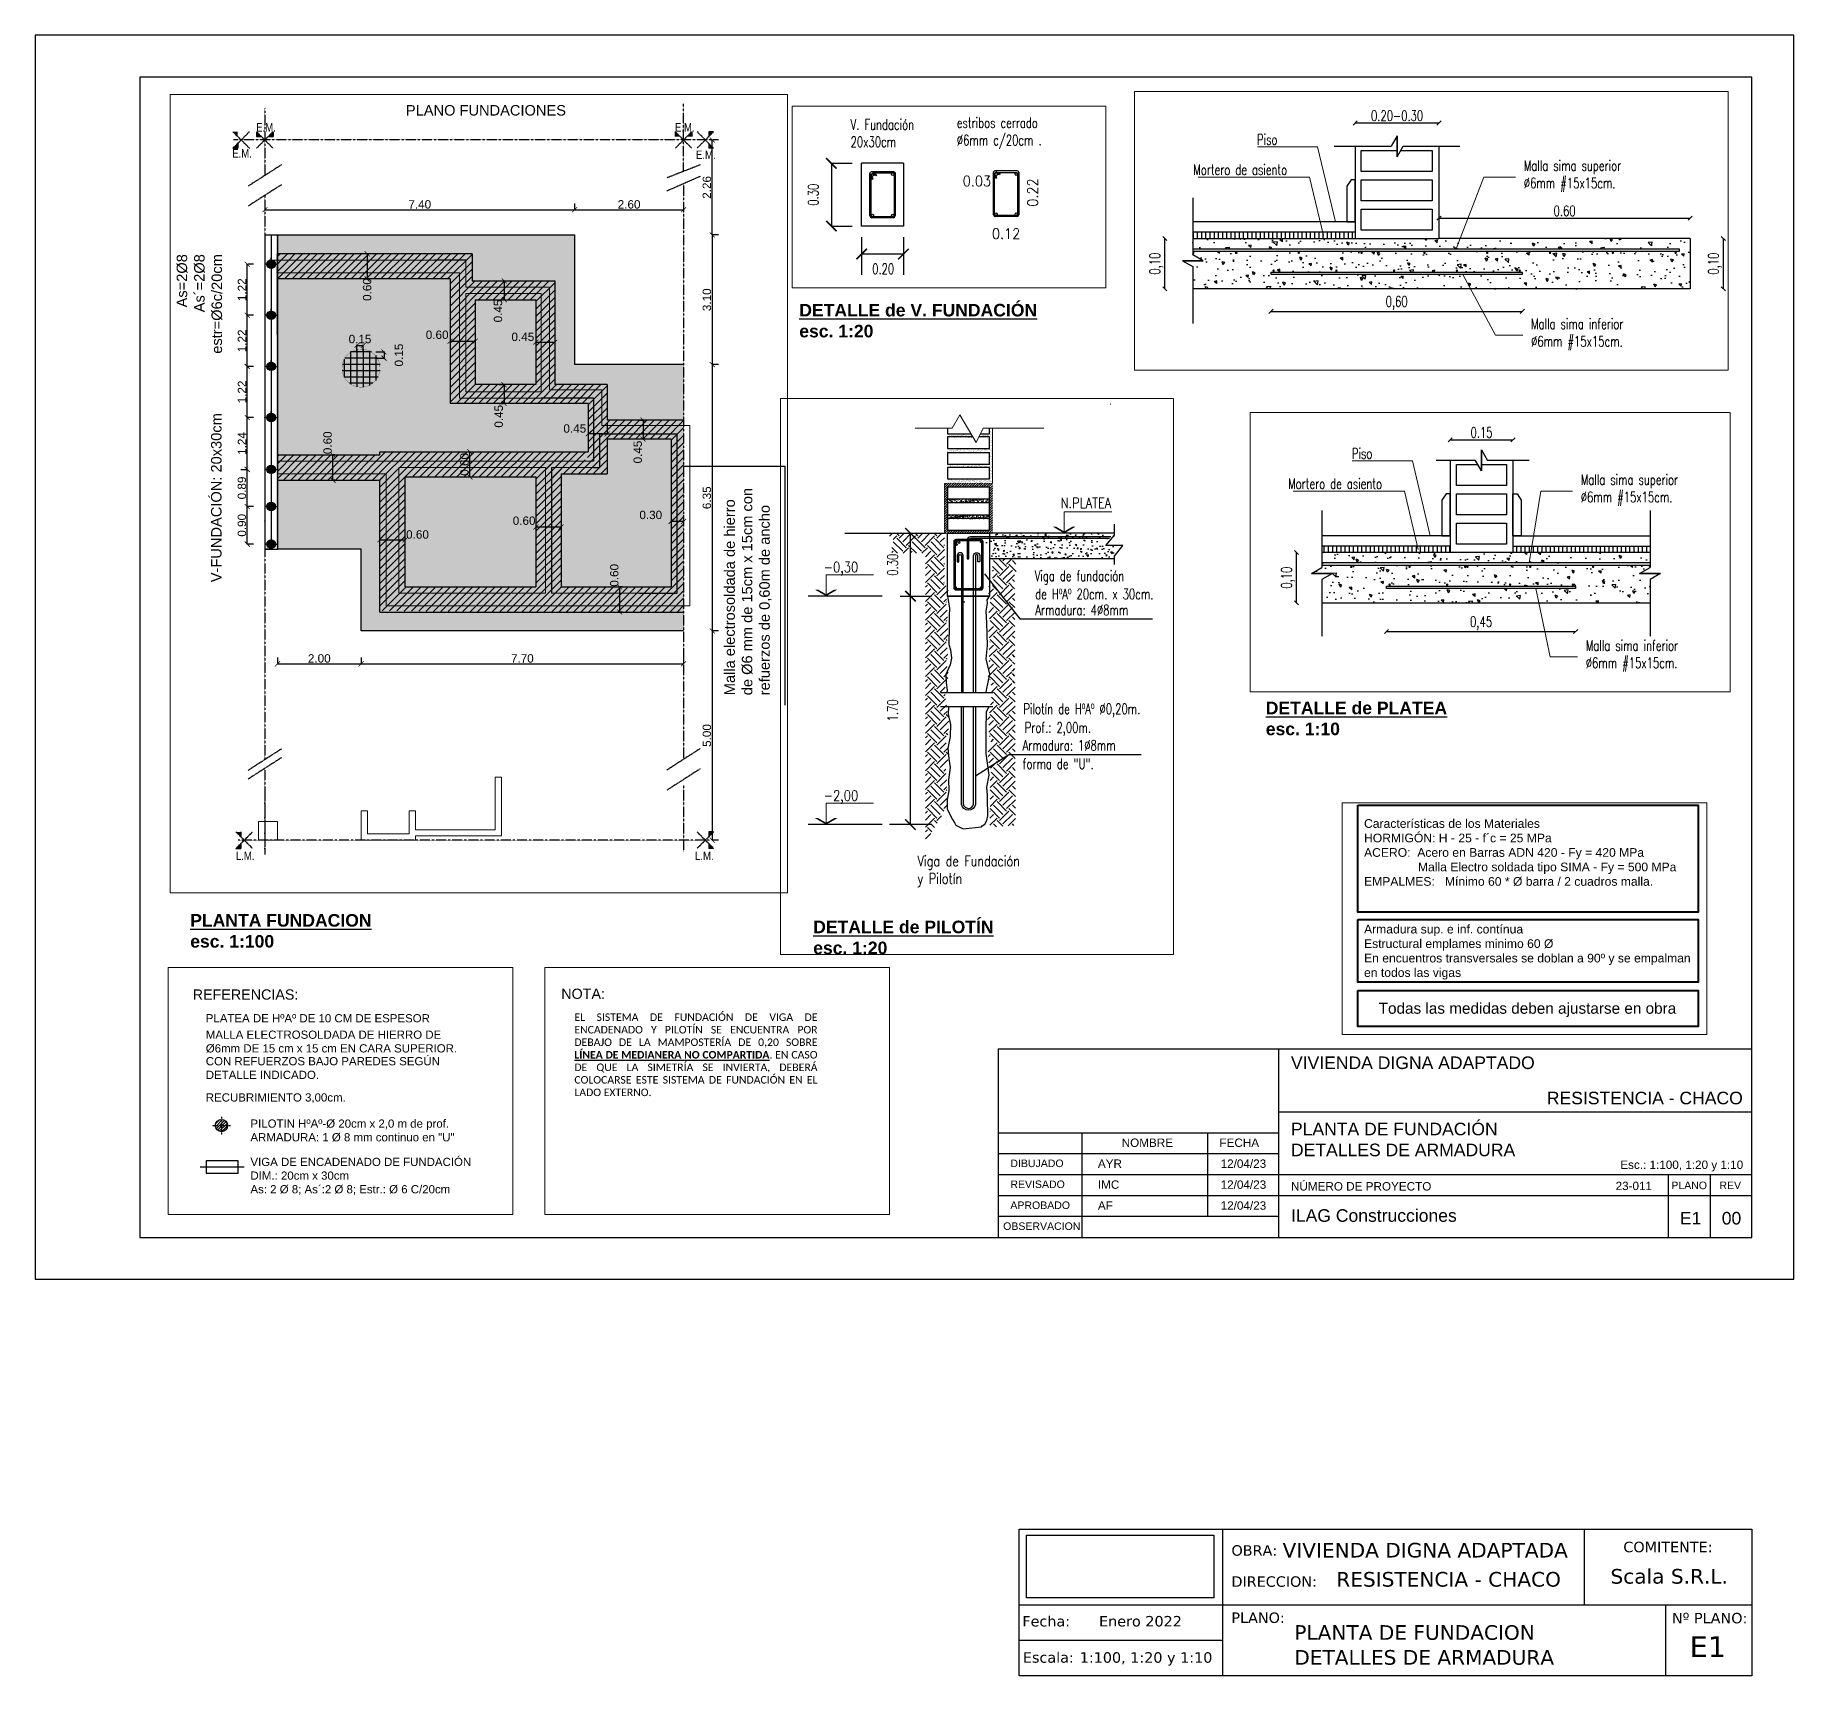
# Paper-space layout 'PL E1 - PLATEA' of a CAD drawing. Header units: millimetres. Extents: x -18 to 402, y -98 to 294.
# The model-space entities are those that its viewports show. They can reach past a viewport. Long polylines and large blocks are cut down to what shows.
import ezdxf
from ezdxf import colors
from ezdxf.entities.mleader import LeaderData, LeaderLine
from ezdxf.enums import TextEntityAlignment as Align
from ezdxf.math import Vec2, Vec3

# ---------------------------------------------------------------- set-up
doc = ezdxf.new("R2010")
doc.units = ezdxf.units.MM
doc.header["$LTSCALE"] = 0.1
doc.header["$MEASUREMENT"] = 0
doc.header["$PDMODE"] = 3
doc.header["$PDSIZE"] = 0.1
doc.linetypes.add('ACAD_ISO02W100', pattern=[15, 12, -3])
doc.linetypes.add('ACAD_ISO04W100', pattern=[30, 24, -3, 0, -3])
doc.layers.get('DEFPOINTS').update_dxf_attribs({"color": 1})
for name, color, linetype, lineweight in [('00-COTAS', 1, 'Continuous', 9), ('17.Sombras', 8, 'Continuous', 5), ('CONT_MURO', 3, 'Continuous', 0), ('referencias', 1, 'Continuous', 5), ('SOMBRA', 1, 'Continuous', 0)]:
    doc.layers.add(name, color=color, linetype=linetype, lineweight=lineweight)
for name, color, linetype in [('00-muros-a', 2, 'Continuous'), ('00-texto', 3, 'Continuous'), ('01', 1, 'Continuous'), ('11.Ejes', 6, 'ACAD_ISO04W100'), ('Armad long', 10, 'Continuous'), ('armadura', 10, 'Continuous'), ('AUXILIAR', 1, 'Continuous'), ('CONT_PLATEA', 4, 'Continuous'), ('CORTE-3', 3, 'Continuous'), ('corte2', 2, 'Continuous'), ('corte5', 5, 'Continuous'), ('Cota', 1, 'Continuous'), ('COTAS-HECTOR', 2, 'Continuous'), ('Cuadro de rotulación', 7, 'Continuous'), ('Funadciones', 7, 'Continuous'), ('FUNDACION', 4, 'Continuous'), ('FUNDACIONES-COTAS', 3, 'Continuous'), ('FUNDACIONES-TEXTOS', 2, 'Continuous'), ('hach', 1, 'Continuous'), ('LADRILLOS', 3, 'Continuous'), ('LINEA-TIERRA', 6, 'Continuous'), ('LINEAS DE PROYECCIÓN', 60, 'Continuous'), ('Logo', 250, 'Continuous'), ('MARCO DE CARATULA', 7, 'Continuous'), ('MARCO DE HOJA', 7, 'Continuous'), ('MURO', 4, 'Continuous'), ('Muros', 7, 'Continuous'), ('pilotín', 6, 'Continuous'), ('POLILINEA SUP', 150, 'Continuous'), ('recuadro', 18, 'Continuous'), ('Sombras', 7, 'Continuous'), ('TEXTO', 2, 'Continuous'), ('Textos', 2, 'Continuous'), ('TRAMAS', 8, 'Continuous'), ('vigas de encadenado', 2, 'Continuous')]:
    doc.layers.add(name, color=color, linetype=linetype)
doc.layers.add('VP', color=11, linetype='Continuous', plot=False)
doc.styles.add('1 en 100', font='romans.shx', dxfattribs={"height": 0.17})
doc.styles.add('ARIAL', font='arial.ttf', dxfattribs={"height": 0.18})
doc.styles.add('Arial20', font='arial.ttf', dxfattribs={"height": 0.2})
doc.styles.add('Arial_1', font='arial.ttf', dxfattribs={"height": 1.8})
doc.styles.add('Arial_2', font='arial.ttf', dxfattribs={"height": 3})
doc.styles.add('ARIALB', font='simplex.shx', dxfattribs={"width": 0.784})
doc.styles.add('C-100', font='romans.shx', dxfattribs={"width": 0.7})
doc.styles.add('COTAS', font='ROMANS.shx', dxfattribs={"width": 0.7})
doc.styles.add('Estilo1', font='txt.shx', dxfattribs={"width": 0.9})
doc.styles.get("Standard").update_dxf_attribs({"font": 'arial.ttf'})
doc.styles.add('TX2', font='romans.shx', dxfattribs={"width": 0.7, "height": 0.2})
doc.styles.add('Verdana', font='verdana.ttf')
doc.dimstyles.new('1 en 20', dxfattribs={"dimtxt": 0.018, "dimasz": 0.018, "dimexe": 0, "dimexo": 0, "dimgap": 0.01, "dimtad": 1, "dimzin": 0, "dimdsep": 46, "dimtxsty": '1 en 100', "dimblk1": 'C-1', "dimblk2": 'C-1', "dimsah": 1, "dimcen": 0.1, "dimse1": 1, "dimse2": 1, "dimclrd": 1, "dimclrt": 256, "dimadec": 0, "dimazin": 0, "dimtfac": 1, "dimtix": 1, "dimtofl": 0, "dimtmove": 2, "dimatfit": 3, "dimfxl": 1, "dimtolj": 1, "dimtzin": 0, "dimlwd": -1, "dimarcsym": 0})
doc.dimstyles.new('1.20', dxfattribs={"dimtxt": 0.04, "dimasz": 0.07, "dimexe": 0.18, "dimexo": 0.0625, "dimgap": 0.04, "dimtad": 1, "dimzin": 0, "dimdsep": 46, "dimtxsty": 'Estilo1', "dimblk": 'ARCHTICK', "dimcen": 0.09, "dimse1": 1, "dimse2": 1, "dimsd1": 1, "dimsd2": 1, "dimclrd": 256, "dimclrt": 256, "dimadec": 0, "dimazin": 0, "dimtfac": 1, "dimtofl": 0, "dimtmove": 0, "dimatfit": 3, "dimldrblk": 'DOT', "dimfxl": 1, "dimtolj": 1, "dimtzin": 0, "dimarcsym": 0})
doc.dimstyles.new('COTA-1-100', dxfattribs={"dimtxt": 0.2, "dimasz": 0.12, "dimexe": 0.012, "dimexo": 0.15, "dimgap": 0.025, "dimtad": 1, "dimzin": 0, "dimdsep": 46, "dimtxsty": 'Arial20', "dimblk1": 'ARCHTICK', "dimblk2": 'ARCHTICK', "dimsah": 1, "dimcen": 0.09, "dimclrd": 256, "dimclre": 256, "dimclrt": 256, "dimazin": 0, "dimtfac": 1, "dimtofl": 0, "dimtmove": 2, "dimatfit": 3, "dimldrblk": 'ARCHTICK', "dimfxl": 1, "dimtolj": 1, "dimtzin": 0, "dimarcsym": 0})
doc.dimstyles.new('COTA-20', dxfattribs={"dimscale": 1.75, "dimtxt": 0.015, "dimasz": 0.004, "dimexe": 0.08, "dimexo": 0.1, "dimgap": 0.005, "dimtad": 1, "dimzin": 0, "dimdsep": 46, "dimtxsty": 'COTAS', "dimblk": 'DOT', "dimcen": 0.1, "dimse1": 1, "dimse2": 1, "dimclrd": 256, "dimclre": 256, "dimclrt": 256, "dimadec": 0, "dimazin": 0, "dimtfac": 1, "dimtix": 1, "dimtmove": 2, "dimatfit": 3, "dimldrblk": 'DOT', "dimfxl": 0, "dimtolj": 1, "dimtzin": 0, "dimarcsym": 0})
doc.dimstyles.new('PLA20', dxfattribs={"dimtxt": 0.2, "dimasz": 0.1, "dimexe": 0.1, "dimexo": 0, "dimgap": 0.06, "dimtad": 1, "dimlfac": 0.2, "dimzin": 1, "dimdsep": 46, "dimtxsty": 'TX2', "dimblk1": 'ARCHTICK', "dimblk2": 'ARCHTICK', "dimsah": 1, "dimcen": 0.1, "dimclrd": 2, "dimclre": 1, "dimclrt": 3, "dimadec": 0, "dimazin": 0, "dimtfac": 1, "dimtix": 1, "dimtmove": 2, "dimatfit": 3, "dimldrblk": 'ARCHTICK', "dimfxl": 1, "dimtolj": 1, "dimtzin": 1, "dimarcsym": 0})
picture_1 = doc.add_image_def('image1.jpg', size_in_pixel=(756, 253))
pattern_1 = [(140, (37.0968, -206.22258), (0.006275213, 0.071726018), [0.0075, -0.0825]), (85, (37.0968, -206.22258), (-0.075219213, -0.013875133), [0.006, -0.066]), (190.451444, (37.09732, -206.2166), (-0.068943999, 0.057850885), [0.00637402, -0.070114211]), (136.1842, (37.0768, -206.22258), (0.016551928, 0.106724133), [0.01125, -0.12375]), (186.635635, (37.07818, -206.21369), (-0.09741186, 0.093466195), [0.009561034, -0.105171376]), (81.184164, (37.0768, -206.22258), (-0.09741186, 0.093466195), [0.009, -0.099]), (111, (37.0818, -206.21258), (0.040261889, 0.059690705), [0.0075, -0.0825]), (56, (37.0818, -206.21258), (-0.072515005, 0.024331533), [0.006, -0.066]), (161.451445, (37.08515, -206.207606), (-0.032253115, 0.084022238), [0.006374019, -0.070114211]), (127.5, (37.096798, -206.22258), (-0.0332893854, 0.0012159855), [0, -0.0652, 0, -0.067, 0, -0.06625]), (97.5, (37.096798, -206.22258), (-0.039441171, 0.0263069537), [0, -0.0382, 0, -0.0637, 0, -0.02525]), (57.5, (37.096798, -206.24488), (0.0022554872, 0.0533822436), [0, -0.025, 0, -0.078, 0, -0.1035]), (47.5, (37.096798, -206.25488), (-0.010010498, 0.058318617), [0, -0.0325, 0, -0.0518, 0, -0.0735])]
pattern_2 = [(50, (150.1121, -48.0163), (1.093108, -0.0956345), [0.1143, -1.2573]), (355, (150.1121, -48.0163), (-0.211457, 1.14634), [0.09144, -1.00584]), (100.451, (150.2032, -48.0243), (0.881655, 1.0507), [0.09714, -1.06854]), (46.1842, (150.1121, -47.7115), (1.626474, -0.252254), [0.17145, -1.88595]), (96.6356, (150.2477, -47.7325), (1.424425, 1.484553), [0.14571, -1.60281]), (351.184, (150.1121, -47.7115), (1.424428, 1.48455), [0.13716, -1.50876]), (21, (150.2645, -47.7877), (0.909689, -0.613593), [0.1143, -1.2573]), (326, (150.2645, -47.7877), (0.370812, 1.105128), [0.09144, -1.00584]), (71.4514, (150.3403, -47.8389), (1.280499, 0.491537), [0.09714, -1.06854]), (37.5, (150.11212, -48.01633), (0.0185316, 0.5073302), [0, -0.993648, 0, -1.02108, 0, -1.00965]), (7.5, (150.1121, -48.01633), (0.400918, 0.6010834), [0, -0.582168, 0, -0.970788, 0, -0.38481]), (327.5, (149.77227, -48.01633), (0.8135436, -0.0343725), [0, -0.381, 0, -1.18872, 0, -1.57734]), (317.5, (149.6199, -48.0163), (0.888775, 0.152559), [0, -0.4953, 0, -0.789432, 0, -1.12014])]
pattern_3 = [(140, (31.41895, -210.8368), (0.006275213, 0.071726018), [0.0075, -0.0825]), (85, (31.41895, -210.8368), (-0.075219213, -0.013875133), [0.006, -0.066]), (190.451444, (31.41947, -210.83082), (-0.068943999, 0.057850885), [0.00637402, -0.070114211]), (136.1842, (31.39895, -210.8368), (0.016551928, 0.106724133), [0.01125, -0.12375]), (186.635635, (31.40033, -210.8279), (-0.09741186, 0.093466195), [0.009561034, -0.105171376]), (81.184164, (31.39895, -210.8368), (-0.09741186, 0.093466195), [0.009, -0.099]), (111, (31.40395, -210.8268), (0.040261889, 0.059690705), [0.0075, -0.0825]), (56, (31.40395, -210.8268), (-0.072515005, 0.024331533), [0.006, -0.066]), (161.451445, (31.407303, -210.82182), (-0.032253115, 0.084022238), [0.006374019, -0.070114211]), (127.5, (31.418948, -210.836798), (-0.0332893854, 0.0012159855), [0, -0.0652, 0, -0.067, 0, -0.06625]), (97.5, (31.41895, -210.836798), (-0.039441171, 0.0263069537), [0, -0.0382, 0, -0.0637, 0, -0.02525]), (57.5, (31.418948, -210.859098), (0.0022554872, 0.0533822436), [0, -0.025, 0, -0.078, 0, -0.1035]), (47.5, (31.41895, -210.869098), (-0.010010498, 0.058318617), [0, -0.0325, 0, -0.0518, 0, -0.0735])]

psp = doc.layouts.new('PL E1 - PLATEA')

# ---------------------------------------------------------------- texts
at = {"char_height": 3, "width": 113.6727, "attachment_point": 2}
for s, insert in [('\\pxql,t53;{\\fArial|b1|i0|c0|p34;\\LDETALLE de V. FUNDACIÓN\\P\\lesc. 1:20}', (221.05, 229.56)), ('\\pxql,t53;{\\fArial|b1|i0|c0|p34;\\LDETALLE de PLATEA\\P\\lesc. 1:10}', (332.46, 134.59)), ('\\pxql,t53;{\\fArial|b1|i0|c0|p34;\\LPLANTA FUNDACION\\P\\lesc. 1:100}', (75.6, 83.89)), ('\\pxql,t53;{\\fArial|b1|i0|c0|p34;\\LDETALLE de PILOTÍN\\P\\lesc. 1:20}', (224.38, 82.32))]:
    psp.add_mtext(s, dxfattribs=dict(at, insert=insert))
at = {"layer": '00-texto', "color": 250, "style": 'Verdana'}
psp.add_text('E1', height=5, dxfattribs=at).set_placement((376.83, -93.49))
at = {"layer": 'Cuadro de rotulación', "color": 250, "style": 'Verdana'}
for s, p in [('OBRA:', (267.42, -69.27)), ('COMITENTE:', (361.01, -68.45)), ('DIRECCION:', (267.42, -76.7)), ('PLANO:', (267.42, -85.33)), ('Nº PLANO:', (372.62, -85.42))]:
    psp.add_text(s, height=2.5, dxfattribs=at).set_placement(p)
for s, height, p in [('VIVIENDA DIGNA ADAPTADA', 3.5, (279.63, -67.96)), ('RESISTENCIA - CHACO', 3.5, (292.46, -74.91)), ('Scala S.R.L.', 3.5, (357.94, -74.2)), ('Fecha:', 2.5, (217.49, -84.92)), ('PLANTA DE FUNDACION', 3.5, (282.44, -87.61)), ('Escala:', 2.5, (217.63, -93.57)), ('DETALLES DE ARMADURA', 3.5, (282.44, -93.55))]:
    psp.add_text(s, height=height, dxfattribs=at).set_placement(p, align=Align.MIDDLE_LEFT)
for s, p in [('Enero 2022', (245.7, -84.92)), ('1:100, 1:20 y 1:10', (247.03, -93.57))]:
    psp.add_text(s, height=2.5, dxfattribs=at).set_placement(p, align=Align.MIDDLE_CENTER)
at = {"layer": 'Cuadro de rotulación', "lineweight": 9, "attachment_point": 1}
for s, insert, char_height, width, style in [('VIVIENDA DIGNA ADAPTADO', (281.64, 49.9), 3, 123.2995, 'Arial_2'), ('RESISTENCIA - CHACO', (342.75, 41.48), 3, 100.656, 'Arial_2'), ('PLANTA DE FUNDACIÓN\\PDETALLES DE ARMADURA', (281.64, 34.09), 3, 113.3243, 'Arial_2'), ('NOMBRE', (241.21, 30.31), 2, 41.2067, 'ARIAL'), ('FECHA', (264.56, 30.31), 2, 41.2067, 'ARIAL'), ('DIBUJADO', (214.63, 25.29), 1.8, 41.2067, 'Arial_1'), ('AYR', (235.53, 25.31), 2, 41.2067, 'ARIAL'), ('12/04/23', (264.85, 25.31), 2, 41.2067, 'ARIAL'), ('Esc.: 1:100, 1:20 y 1:10', (360.29, 25.05), 2, 30.2032, 'ARIAL'), ('REVISADO', (214.63, 20.29), 1.8, 41.2067, 'Arial_1'), ('IMC', (235.53, 20.31), 2, 41.2067, 'ARIAL'), ('12/04/23', (264.85, 20.31), 2, 41.2067, 'ARIAL'), ('NÚMERO DE PROYECTO', (281.64, 19.9), 2, 41.2067, 'ARIAL'), ('23-011', (359.17, 20), 2, 31.2658, 'ARIAL'), ('PLANO', (372.48, 20.03), 1.8, 10.1814, 'Arial_1'), ('REV', (383.96, 20.03), 1.8, 6.173, 'Arial_1'), ('APROBADO', (214.63, 15.29), 1.8, 41.2067, 'Arial_1'), ('AF', (235.53, 15.31), 2, 41.2067, 'ARIAL'), ('12/04/23', (264.85, 15.31), 2, 41.2067, 'ARIAL'), ('ILAG Construcciones', (281.64, 13.43), 3, 63.3288, 'Arial_2'), ('E1', (374.52, 12.79), 3, 8.2574, 'Arial_2'), ('00', (384.52, 12.79), 3, 8.2574, 'Arial_2'), ('OBSERVACION', (212.91, 10.29), 1.8, 41.2067, 'Arial_1')]:
    psp.add_mtext(s, dxfattribs=dict(at, insert=insert, char_height=char_height, width=width, style=style))

msp = doc.modelspace()

# ---------------------------------------------------------------- texts
at = {"layer": '11.Ejes', "lineweight": 40, "char_height": 0.2, "width": 1.294531}
for s, insert, attachment_point in [('{\\fArial Narrow|b0|i0|c0|p34;E.M.}', (263.444, -41.7501), 2), ('{\\fArial Narrow|b0|i0|c0|p34;E.M.}', (273.444, -41.7501), 2), ('{\\fArial Narrow|b0|i0|c0|p34;E.M.}', (262.8715, -42.3707), 2), ('{\\fArial Narrow|b0|i0|c0|p34;E.M.}', (273.946, -42.4035), 2), ('{\\fArial Narrow|b0|i0|c0|p34;L.M.}', (262.9467, -59.3399), 8), ('{\\fArial Narrow|b0|i0|c0|p34;L.M.}', (273.912, -59.3399), 8)]:
    msp.add_mtext(s, dxfattribs=dict(at, insert=insert, attachment_point=attachment_point))
at = {"layer": 'FUNDACIONES-TEXTOS', "char_height": 0.25, "width": 5.804333, "attachment_point": 3, "rotation": 90}
for s, insert in [('{\\fArial|b0|i0|c0|p34;As=2\\fArial|b0|i0|c238|p34;%%C\\fArial|b0|i0|c0|p34;8\\PAs´=2\\fArial|b0|i0|c238|p34;%%C\\fArial|b0|i0|c0|p34;8\\Pestr=\\fArial|b0|i0|c238|p34;%%C\\fArial|b0|i0|c0|p34;6c/20cm} ', (261.3097, -44.8777)), ('{\\fArial|b0|i0|c238|p34;V\\fArial|b0|i0|c0|p34;-FUNDACIÓN\\fArial|b0|i0|c238|p34;: 2\\fArial|b0|i0|c0|p34;0\\fArial|b0|i0|c238|p34;x\\fArial|b0|i0|c0|p34;3\\fArial|b0|i0|c238|p34;0cm\\P} ', (262.1308, -48.6741)), ('\\pxql;{\\fArial|b0|i0|c0|p34;Malla electrosoldada de hierro \\Pde %%C6 mm de 15cm x 15cm con \\Prefuerzos de 0,60m de ancho }', (274.3903, -49.6032))]:
    msp.add_mtext(s, dxfattribs=dict(at, insert=insert))
at = {"layer": 'FUNDACIONES-TEXTOS', "char_height": 0.25, "width": 9.843168, "attachment_point": 3}
for s, insert in [('\\pxql;REFERENCIAS:', (274.5682, -61.1034)), ('\\pxql;NOTA:', (283.7578, -61.1034))]:
    msp.add_mtext(s, dxfattribs=dict(at, insert=insert))
at = {"layer": 'referencias', "style": 'ARIALB', "width": 0.7}
for s, p in [('Viga de fundación', (262.2399, -73.0868)), ('de HºAº 20cm. x 30cm.', (262.2425, -73.1737)), ('Armadura: 4%%C8mm', (262.2429, -73.2498)), ('Pilotín de HºAº %%C0,20m.', (262.1857, -73.7218)), ('Prof.: 2,00m.', (262.1922, -73.8108)), ('Armadura: 1%%C8mm', (262.1824, -73.8965)), ('forma de "U".', (262.1824, -73.9845))]:
    msp.add_text(s, height=0.05, dxfattribs=at).set_placement(p)
at = {"layer": 'referencias', "color": 2, "char_height": 0.05, "attachment_point": 1, "style": 'COTAS'}
for s, insert in [('{\\C256;V. Fundación\\P20x30cm}', (268.117, -72.4777)), ('{\\C256;estribos cerrado\\P%%C6mm c/20cm .}', (268.6243, -72.4696))]:
    msp.add_mtext(s, dxfattribs=dict(at, insert=insert))
at = {"layer": 'referencias', "insert": (261.6804, -74.3985), "char_height": 0.05, "width": 1.17919, "attachment_point": 1, "style": 'ARIALB'}
msp.add_mtext('Viga de Fundación \\Py Pilotín', dxfattribs=at)
at = {"layer": 'TEXTO'}
for s, insert, char_height, width, attachment_point in [('PLANO FUNDACIONES', (270.607, -41.3189), 0.25, 4.982681, 3), ('\\pxqj;{\\fCalibri|b0|i0|c0|p34;\\H0.91667x;EL SISTEMA DE FUNDACIÓN DE VIGA DE ENCADENADO Y PILOTÍN SE ENCUENTRA POR DEBAJO DE LA MAMPOSTERÍA DE 0,20 SOBRE \\fCalibri|b1|i0|c0|p34;\\LLÍNEA DE MEDIANERA NO COMPARTIDA\\fCalibri|b0|i0|c0|p34;\\l. EN CASO DE QUE LA SIMETRÍA SE INVIERTA, DEBERÁ COLOCARSE ESTE SISTEMA DE FUNDACIÓN EN EL LADO EXTERNO.}', (274.2352, -61.7073), 0.2, 5.914461, 1), ('{\\fArial|b0|i0|c0|p34;PLATEA DE HºAº DE 10 CM DE ESPESOR}', (265.0456, -61.7073), 0.2, 9.843168, 1), ('\\pxql;MALLA ELECTROSOLDADA DE HIERRO DE \\P%%C6mm DE 15 cm x 15 cm EN CARA SUPERIOR.', (265.0456, -62.1081), 0.2, 8.09787, 1), ('\\pxql;{\\fArial|b0|i0|c0|p34;CON REFUERZOS BAJO PAREDES SEGÚN DETALLE INDICADO.}', (265.0456, -62.7547), 0.2, 6.498326, 1), ('\\pxql;{\\fArial|b0|i0|c0|p34;RECUBRIMIENTO 3,00cm.}', (265.0456, -63.6386), 0.2, 8.09787, 1), ('{\\fArial|b0|i0|c238|p34;PILOTIN HºAº}-{\\fArial|b0|i0|c238|p34;%%C 20cm x }2,0 {\\fArial|b0|i0|c238|p34;m} de prof.{\\fArial|b0|i0|c238|p34;\\PARMADURA: }1 {\\fArial|b0|i0|c238|p34;%%C} 8 mm continuo en "U"', (266.1345, -64.2764), 0.2, 8.615074, 1), ('{\\fArial|b0|i0|c238|p34;VIGA DE ENCADENADO DE FUNDACIÓN\\PDIM.: 20cm x }3{\\fArial|b0|i0|c238|p34;0cm\\P}As{\\fArial|b0|i0|c238|p34;: }2 {\\fArial|b0|i0|c238|p34;%%C} 8; As´:2 {\\fArial|b0|i0|c238|p34;%%C} 8; E{\\fArial|b0|i0|c238|p34;str.:} {\\fArial|b0|i0|c238|p34;%%C} {\\fArial|b0|i0|c238|p34;6} {\\fArial|b0|i0|c238|p34;C/}20{\\fArial|b0|i0|c238|p34;cm}', (266.1345, -65.2112), 0.2, 8.672804, 1)]:
    msp.add_mtext(s, dxfattribs=dict(at, insert=insert, char_height=char_height, width=width, attachment_point=attachment_point))
at = {"layer": 'Textos', "linetype": 'Continuous', "style": 'ARIAL'}
msp.add_text('Todas las medidas deben ajustarse en obra', height=0.26145, dxfattribs=at).set_placement((241.5201, -77.5523))
at = {"layer": 'Textos', "char_height": 0.207319, "width": 7.8599, "attachment_point": 1, "style": 'ARIAL'}
for s, insert in [('Características de los Materiales\\PHORMIGÓN: H - 25 - f´c = 25 MPa\\PACERO:  Acero en Barras ADN 420 - Fy = 420 MPa \\P                Malla Electro soldada tipo SIMA - Fy = 500 MPa\\PEMPALMES:   Mínimo 60 * %%C barra / 2 cuadros malla.', (241.1705, -72.9072)), ('Armadura sup. e inf. contínua\\PEstructural emplames minimo 60 %%C\\PEn encuentros transversales se doblan a 90º y se empalman en todos las vigas', (241.1705, -75.4286))]:
    msp.add_mtext(s, dxfattribs=dict(at, insert=insert))

# ---------------------------------------------------------------- blocks, each defined once
blk = doc.blocks.new('_ARCHTICK')
at = {"color": 0, "linetype": 'ByBlock', "const_width": 0.15}
blk.add_lwpolyline([(-0.5, -0.5), (0.5, 0.5)], dxfattribs=at)
blk = doc.blocks.new('*D106')
at = {"layer": 'DEFPOINTS', "color": 0, "transparency": 16777216}
for p in [(265.7636, -47.0564), (265.6136, -47.3614), (265.7636, -47.3614)]:
    blk.add_point(p, dxfattribs=at)
at = {"layer": 'FUNDACIONES-COTAS', "lineweight": -2, "transparency": 16777216}
for p, q in [((265.6136, -47.2114), (265.6136, -47.0444)), ((265.6136, -47.0564), (265.7636, -47.0564)), ((265.7636, -47.2114), (265.7636, -47.0444))]:
    blk.add_line(p, q, dxfattribs=at)
at = {"layer": 'FUNDACIONES-COTAS', "lineweight": -2, "transparency": 16777216, "xscale": 0.12, "yscale": 0.12, "zscale": 0.12, "rotation": 180}
blk.add_blockref('_ARCHTICK', (265.6136, -47.0564), dxfattribs=at)
at = {"layer": 'FUNDACIONES-COTAS', "lineweight": -2, "transparency": 16777216, "xscale": 0.12, "yscale": 0.12, "zscale": 0.12}
blk.add_blockref('_ARCHTICK', (265.7636, -47.0564), dxfattribs=at)
at = {"layer": 'FUNDACIONES-COTAS', "transparency": 16777216, "insert": (265.6886, -46.9048), "char_height": 0.2, "attachment_point": 5, "style": 'Arial20'}
blk.add_mtext('\\A1;0.15', dxfattribs=at)
blk = doc.blocks.new('*D107')
at = {"layer": 'DEFPOINTS', "color": 0, "transparency": 16777216}
for p in [(265.9136, -47.2114), (265.9136, -47.3614), (266.2618, -47.3614)]:
    blk.add_point(p, dxfattribs=at)
at = {"layer": 'FUNDACIONES-COTAS', "lineweight": -2, "transparency": 16777216}
for p, q in [((266.0636, -47.2114), (266.2738, -47.2114)), ((266.2618, -47.2114), (266.2618, -47.3614)), ((266.0636, -47.3614), (266.2738, -47.3614))]:
    blk.add_line(p, q, dxfattribs=at)
at = {"layer": 'FUNDACIONES-COTAS', "lineweight": -2, "transparency": 16777216, "xscale": 0.12, "yscale": 0.12, "zscale": 0.12}
for p, rotation in [((266.2618, -47.2114), 90), ((266.2618, -47.3614), 270)]:
    blk.add_blockref('_ARCHTICK', p, dxfattribs=dict(at, rotation=rotation))
at = {"layer": 'FUNDACIONES-COTAS', "transparency": 16777216, "insert": (266.6177, -47.2864), "char_height": 0.2, "attachment_point": 5, "rotation": 90, "style": 'Arial20'}
blk.add_mtext('\\A1;0.15', dxfattribs=at)
blk = doc.blocks.new('*D108')
at = {"layer": 'DEFPOINTS', "color": 0, "transparency": 16777216}
for p in [(266.0396, -44.8705), (265.8592, -45.4705), (266.0396, -45.4705)]:
    blk.add_point(p, dxfattribs=at)
at = {"layer": 'FUNDACIONES-COTAS', "lineweight": -2, "transparency": 16777216}
for p, q in [((265.8896, -44.8705), (265.8472, -44.8705)), ((265.8592, -44.8705), (265.8592, -45.4705)), ((265.8896, -45.4705), (265.8472, -45.4705))]:
    blk.add_line(p, q, dxfattribs=at)
at = {"layer": 'FUNDACIONES-COTAS', "lineweight": -2, "transparency": 16777216, "xscale": 0.12, "yscale": 0.12, "zscale": 0.12}
for p, rotation in [((265.8592, -44.8705), 90), ((265.8592, -45.4705), 270)]:
    blk.add_blockref('_ARCHTICK', p, dxfattribs=dict(at, rotation=rotation))
at = {"layer": 'FUNDACIONES-COTAS', "transparency": 16777216, "insert": (265.8592, -45.7225), "char_height": 0.2, "attachment_point": 5, "rotation": 90, "style": 'Arial20'}
blk.add_mtext('\\A1;0.60', dxfattribs=at)
blk = doc.blocks.new('*D109')
at = {"layer": 'DEFPOINTS', "color": 0, "transparency": 16777216}
for p in [(268.4395, -46.955), (267.8395, -46.9562), (268.4395, -46.9562)]:
    blk.add_point(p, dxfattribs=at)
at = {"layer": 'FUNDACIONES-COTAS', "lineweight": -2, "transparency": 16777216}
for p, q in [((267.8395, -46.8062), (267.8395, -46.943)), ((268.4395, -46.8062), (268.4395, -46.943)), ((267.8395, -46.955), (268.4395, -46.955))]:
    blk.add_line(p, q, dxfattribs=at)
at = {"layer": 'FUNDACIONES-COTAS', "lineweight": -2, "transparency": 16777216, "xscale": 0.12, "yscale": 0.12, "zscale": 0.12, "rotation": 180}
blk.add_blockref('_ARCHTICK', (267.8395, -46.955), dxfattribs=at)
at = {"layer": 'FUNDACIONES-COTAS', "lineweight": -2, "transparency": 16777216, "xscale": 0.12, "yscale": 0.12, "zscale": 0.12}
blk.add_blockref('_ARCHTICK', (268.4395, -46.955), dxfattribs=at)
at = {"layer": 'FUNDACIONES-COTAS', "transparency": 16777216, "insert": (267.5308, -46.8034), "char_height": 0.2, "attachment_point": 5, "style": 'Arial20'}
blk.add_mtext('\\A1;0.60', dxfattribs=at)
blk = doc.blocks.new('*D110')
at = {"layer": 'DEFPOINTS', "color": 0, "transparency": 16777216}
for p in [(269.1354, -45.5172), (269.1645, -45.5172), (269.1645, -45.9672)]:
    blk.add_point(p, dxfattribs=at)
at = {"layer": 'FUNDACIONES-COTAS', "lineweight": -2, "transparency": 16777216}
for p, q in [((269.0145, -45.5172), (269.1234, -45.5172)), ((269.1354, -45.9672), (269.1354, -45.5172)), ((269.0145, -45.9672), (269.1234, -45.9672))]:
    blk.add_line(p, q, dxfattribs=at)
at = {"layer": 'FUNDACIONES-COTAS', "lineweight": -2, "transparency": 16777216, "xscale": 0.12, "yscale": 0.12, "zscale": 0.12}
for p, rotation in [((269.1354, -45.5172), 90), ((269.1354, -45.9672), 270)]:
    blk.add_blockref('_ARCHTICK', p, dxfattribs=dict(at, rotation=rotation))
at = {"layer": 'FUNDACIONES-COTAS', "transparency": 16777216, "insert": (268.9838, -46.2341), "char_height": 0.2, "attachment_point": 5, "rotation": 90, "style": 'Arial20'}
blk.add_mtext('\\A1;0.45', dxfattribs=at)
blk = doc.blocks.new('*D111')
at = {"layer": 'DEFPOINTS', "color": 0, "transparency": 16777216}
for p in [(269.8895, -46.9796), (270.3395, -46.9796), (270.3395, -46.9796)]:
    blk.add_point(p, dxfattribs=at)
at = {"layer": 'FUNDACIONES-COTAS', "lineweight": -2, "transparency": 16777216}
for p, q in [((269.8895, -46.8296), (269.8895, -46.9676)), ((270.3395, -46.8296), (270.3395, -46.9676)), ((269.8895, -46.9796), (270.3395, -46.9796))]:
    blk.add_line(p, q, dxfattribs=at)
at = {"layer": 'FUNDACIONES-COTAS', "lineweight": -2, "transparency": 16777216, "xscale": 0.12, "yscale": 0.12, "zscale": 0.12, "rotation": 180}
blk.add_blockref('_ARCHTICK', (269.8895, -46.9796), dxfattribs=at)
at = {"layer": 'FUNDACIONES-COTAS', "lineweight": -2, "transparency": 16777216, "xscale": 0.12, "yscale": 0.12, "zscale": 0.12}
blk.add_blockref('_ARCHTICK', (270.3395, -46.9796), dxfattribs=at)
at = {"layer": 'FUNDACIONES-COTAS', "transparency": 16777216, "insert": (269.5773, -46.8525), "char_height": 0.2, "attachment_point": 5, "style": 'Arial20'}
blk.add_mtext('\\A1;0.45', dxfattribs=at)
blk = doc.blocks.new('*D112')
at = {"layer": 'DEFPOINTS', "color": 0, "transparency": 16777216}
for p in [(269.1639, -47.992), (269.1284, -48.442), (269.1639, -48.442)]:
    blk.add_point(p, dxfattribs=at)
at = {"layer": 'FUNDACIONES-COTAS', "lineweight": -2, "transparency": 16777216}
for p, q in [((269.0139, -47.992), (269.1164, -47.992)), ((269.1284, -47.992), (269.1284, -48.442)), ((269.0139, -48.442), (269.1164, -48.442))]:
    blk.add_line(p, q, dxfattribs=at)
at = {"layer": 'FUNDACIONES-COTAS', "lineweight": -2, "transparency": 16777216, "xscale": 0.12, "yscale": 0.12, "zscale": 0.12}
for p, rotation in [((269.1284, -47.992), 90), ((269.1284, -48.442), 270)]:
    blk.add_blockref('_ARCHTICK', p, dxfattribs=dict(at, rotation=rotation))
at = {"layer": 'FUNDACIONES-COTAS', "transparency": 16777216, "insert": (269.0013, -48.748), "char_height": 0.2, "attachment_point": 5, "rotation": 90, "style": 'Arial20'}
blk.add_mtext('\\A1;0.45', dxfattribs=at)
blk = doc.blocks.new('*D113')
at = {"layer": 'DEFPOINTS', "color": 0, "transparency": 16777216}
for p in [(271.5895, -48.7656), (271.1395, -48.8406), (271.1395, -49.1676)]:
    blk.add_point(p, dxfattribs=at)
at = {"layer": 'FUNDACIONES-COTAS', "lineweight": -2, "transparency": 16777216}
for p, q in [((271.5895, -48.9156), (271.5895, -49.1796)), ((271.1395, -48.9906), (271.1395, -49.1796)), ((271.5895, -49.1676), (271.1395, -49.1676))]:
    blk.add_line(p, q, dxfattribs=at)
at = {"layer": 'FUNDACIONES-COTAS', "lineweight": -2, "transparency": 16777216, "xscale": 0.12, "yscale": 0.12, "zscale": 0.12, "rotation": 180}
blk.add_blockref('_ARCHTICK', (271.1395, -49.1676), dxfattribs=at)
at = {"layer": 'FUNDACIONES-COTAS', "lineweight": -2, "transparency": 16777216, "xscale": 0.12, "yscale": 0.12, "zscale": 0.12}
blk.add_blockref('_ARCHTICK', (271.5895, -49.1676), dxfattribs=at)
at = {"layer": 'FUNDACIONES-COTAS', "transparency": 16777216, "insert": (270.8183, -49.0405), "char_height": 0.2, "attachment_point": 5, "style": 'Arial20'}
blk.add_mtext('\\A1;0.45', dxfattribs=at)
blk = doc.blocks.new('*D114')
at = {"layer": 'DEFPOINTS', "color": 0, "transparency": 16777216}
for p in [(272.502, -48.8406), (272.4485, -49.2906), (272.6672, -49.2906)]:
    blk.add_point(p, dxfattribs=at)
at = {"layer": 'FUNDACIONES-COTAS', "lineweight": -2, "transparency": 16777216}
for p, q in [((272.352, -48.8406), (272.4365, -48.8406)), ((272.4485, -48.8406), (272.4485, -49.2906)), ((272.5172, -49.2906), (272.4365, -49.2906))]:
    blk.add_line(p, q, dxfattribs=at)
at = {"layer": 'FUNDACIONES-COTAS', "lineweight": -2, "transparency": 16777216, "xscale": 0.12, "yscale": 0.12, "zscale": 0.12}
for p, rotation in [((272.4485, -48.8406), 90), ((272.4485, -49.2906), 270)]:
    blk.add_blockref('_ARCHTICK', p, dxfattribs=dict(at, rotation=rotation))
at = {"layer": 'FUNDACIONES-COTAS', "transparency": 16777216, "insert": (272.3214, -49.6015), "char_height": 0.2, "attachment_point": 5, "rotation": 90, "style": 'Arial20'}
blk.add_mtext('\\A1;0.45', dxfattribs=at)
blk = doc.blocks.new('*D115')
at = {"layer": 'DEFPOINTS', "color": 0, "transparency": 16777216}
for p in [(273.1195, -51.2556), (273.4152, -51.2556), (273.4152, -51.2556)]:
    blk.add_point(p, dxfattribs=at)
at = {"layer": 'FUNDACIONES-COTAS', "lineweight": -2, "transparency": 16777216}
for p, q in [((273.1195, -51.1056), (273.1195, -51.2436)), ((273.4152, -51.1056), (273.4152, -51.2436)), ((273.1195, -51.2556), (273.4152, -51.2556))]:
    blk.add_line(p, q, dxfattribs=at)
at = {"layer": 'FUNDACIONES-COTAS', "lineweight": -2, "transparency": 16777216, "xscale": 0.12, "yscale": 0.12, "zscale": 0.12, "rotation": 180}
blk.add_blockref('_ARCHTICK', (273.1195, -51.2556), dxfattribs=at)
at = {"layer": 'FUNDACIONES-COTAS', "lineweight": -2, "transparency": 16777216, "xscale": 0.12, "yscale": 0.12, "zscale": 0.12}
blk.add_blockref('_ARCHTICK', (273.4152, -51.2556), dxfattribs=at)
at = {"layer": 'FUNDACIONES-COTAS', "transparency": 16777216, "insert": (272.6321, -51.104), "char_height": 0.2, "attachment_point": 5, "style": 'Arial20'}
blk.add_mtext('\\A1;0.30', dxfattribs=at)
blk = doc.blocks.new('*D116')
at = {"layer": 'DEFPOINTS', "color": 0, "transparency": 16777216}
for p in [(271.8045, -52.8204), (271.8045, -53.4204), (271.8885, -53.4204)]:
    blk.add_point(p, dxfattribs=at)
at = {"layer": 'FUNDACIONES-COTAS', "lineweight": -2, "transparency": 16777216}
for p, q in [((271.8885, -52.8204), (271.8885, -53.4204)), ((271.9545, -52.8204), (271.9005, -52.8204)), ((271.9545, -53.4204), (271.9005, -53.4204))]:
    blk.add_line(p, q, dxfattribs=at)
at = {"layer": 'FUNDACIONES-COTAS', "lineweight": -2, "transparency": 16777216, "xscale": 0.12, "yscale": 0.12, "zscale": 0.12}
for p, rotation in [((271.8885, -52.8204), 90), ((271.8885, -53.4204), 270)]:
    blk.add_blockref('_ARCHTICK', p, dxfattribs=dict(at, rotation=rotation))
at = {"layer": 'FUNDACIONES-COTAS', "transparency": 16777216, "insert": (271.7614, -52.5444), "char_height": 0.2, "attachment_point": 5, "rotation": 90, "style": 'Arial20'}
blk.add_mtext('\\A1;0.60', dxfattribs=at)
blk = doc.blocks.new('*D117')
at = {"layer": 'DEFPOINTS', "color": 0, "transparency": 16777216}
for p in [(269.8895, -51.3928), (270.4895, -51.4707), (269.8895, -51.5082)]:
    blk.add_point(p, dxfattribs=at)
at = {"layer": 'FUNDACIONES-COTAS', "lineweight": -2, "transparency": 16777216}
for p, q in [((270.4895, -51.3207), (270.4895, -51.3808)), ((269.8895, -51.3582), (269.8895, -51.3808)), ((270.4895, -51.3928), (269.8895, -51.3928))]:
    blk.add_line(p, q, dxfattribs=at)
at = {"layer": 'FUNDACIONES-COTAS', "lineweight": -2, "transparency": 16777216, "xscale": 0.12, "yscale": 0.12, "zscale": 0.12, "rotation": 180}
blk.add_blockref('_ARCHTICK', (269.8895, -51.3928), dxfattribs=at)
at = {"layer": 'FUNDACIONES-COTAS', "lineweight": -2, "transparency": 16777216, "xscale": 0.12, "yscale": 0.12, "zscale": 0.12}
blk.add_blockref('_ARCHTICK', (270.4895, -51.3928), dxfattribs=at)
at = {"layer": 'FUNDACIONES-COTAS', "transparency": 16777216, "insert": (269.608, -51.2411), "char_height": 0.2, "attachment_point": 5, "style": 'Arial20'}
blk.add_mtext('\\A1;0.60', dxfattribs=at)
blk = doc.blocks.new('*D118')
at = {"layer": 'DEFPOINTS', "color": 0, "transparency": 16777216}
for p in [(268.3105, -49.5955), (268.3645, -49.5955), (268.3645, -50.1959)]:
    blk.add_point(p, dxfattribs=at)
at = {"layer": 'FUNDACIONES-COTAS', "lineweight": -2, "transparency": 16777216}
for p, q in [((268.2145, -49.5955), (268.2985, -49.5955)), ((268.3105, -50.1959), (268.3105, -49.5955)), ((268.2145, -50.1959), (268.2985, -50.1959))]:
    blk.add_line(p, q, dxfattribs=at)
at = {"layer": 'FUNDACIONES-COTAS', "lineweight": -2, "transparency": 16777216, "xscale": 0.12, "yscale": 0.12, "zscale": 0.12}
for p, rotation in [((268.3105, -49.5955), 90), ((268.3105, -50.1959), 270)]:
    blk.add_blockref('_ARCHTICK', p, dxfattribs=dict(at, rotation=rotation))
at = {"layer": 'FUNDACIONES-COTAS', "transparency": 16777216, "insert": (268.1834, -49.8957), "char_height": 0.2, "attachment_point": 5, "rotation": 90, "style": 'Arial20'}
blk.add_mtext('\\A1;0.60', dxfattribs=at)
blk = doc.blocks.new('*D119')
at = {"layer": 'DEFPOINTS', "color": 0, "transparency": 16777216}
for p in [(266.7645, -51.6974), (266.1645, -51.8455), (266.7645, -51.8455)]:
    blk.add_point(p, dxfattribs=at)
at = {"layer": 'FUNDACIONES-COTAS', "lineweight": -2, "transparency": 16777216}
for p, q in [((266.1645, -51.6955), (266.1645, -51.6854)), ((266.1645, -51.6974), (266.7645, -51.6974)), ((266.7645, -51.6955), (266.7645, -51.6854))]:
    blk.add_line(p, q, dxfattribs=at)
at = {"layer": 'FUNDACIONES-COTAS', "lineweight": -2, "transparency": 16777216, "xscale": 0.12, "yscale": 0.12, "zscale": 0.12, "rotation": 180}
blk.add_blockref('_ARCHTICK', (266.1645, -51.6974), dxfattribs=at)
at = {"layer": 'FUNDACIONES-COTAS', "lineweight": -2, "transparency": 16777216, "xscale": 0.12, "yscale": 0.12, "zscale": 0.12}
blk.add_blockref('_ARCHTICK', (266.7645, -51.6974), dxfattribs=at)
at = {"layer": 'FUNDACIONES-COTAS', "transparency": 16777216, "insert": (267.0614, -51.5703), "char_height": 0.2, "attachment_point": 5, "style": 'Arial20'}
blk.add_mtext('\\A1;0.60', dxfattribs=at)
blk = doc.blocks.new('*D120')
at = {"layer": 'DEFPOINTS', "color": 0, "transparency": 16777216}
for p in [(264.9399, -49.6705), (265.0415, -49.6705), (264.9399, -50.2705)]:
    blk.add_point(p, dxfattribs=at)
at = {"layer": 'FUNDACIONES-COTAS', "lineweight": -2, "transparency": 16777216}
for p, q in [((265.0415, -50.2705), (265.0415, -49.6705)), ((265.0899, -49.6705), (265.0535, -49.6705)), ((265.0899, -50.2705), (265.0535, -50.2705))]:
    blk.add_line(p, q, dxfattribs=at)
at = {"layer": 'FUNDACIONES-COTAS', "lineweight": -2, "transparency": 16777216, "xscale": 0.12, "yscale": 0.12, "zscale": 0.12}
for p, rotation in [((265.0415, -49.6705), 90), ((265.0415, -50.2705), 270)]:
    blk.add_blockref('_ARCHTICK', p, dxfattribs=dict(at, rotation=rotation))
at = {"layer": 'FUNDACIONES-COTAS', "transparency": 16777216, "insert": (264.9144, -49.3804), "char_height": 0.2, "attachment_point": 5, "rotation": 90, "style": 'Arial20'}
blk.add_mtext('\\A1;0.60', dxfattribs=at)
blk = doc.blocks.new('*D38')
at = {"layer": 'DEFPOINTS', "color": 0, "transparency": 16777216}
for p in [(263.7175, -54.6565), (265.7146, -54.6565), (265.7146, -54.6565)]:
    blk.add_point(p, dxfattribs=at)
at = {"layer": 'FUNDACIONES-COTAS', "lineweight": -2, "transparency": 16777216}
for p, q in [((263.7175, -54.5065), (263.7175, -54.6445)), ((265.7146, -54.5065), (265.7146, -54.6445)), ((263.7175, -54.6565), (265.7146, -54.6565))]:
    blk.add_line(p, q, dxfattribs=at)
at = {"layer": 'FUNDACIONES-COTAS', "lineweight": -2, "transparency": 16777216, "xscale": 0.12, "yscale": 0.12, "zscale": 0.12, "rotation": 180}
blk.add_blockref('_ARCHTICK', (263.7175, -54.6565), dxfattribs=at)
at = {"layer": 'FUNDACIONES-COTAS', "lineweight": -2, "transparency": 16777216, "xscale": 0.12, "yscale": 0.12, "zscale": 0.12}
blk.add_blockref('_ARCHTICK', (265.7146, -54.6565), dxfattribs=at)
at = {"layer": 'FUNDACIONES-COTAS', "transparency": 16777216, "insert": (264.716, -54.5294), "char_height": 0.2, "attachment_point": 5, "style": 'Arial20'}
blk.add_mtext('\\A1;2.00', dxfattribs=at)
blk = doc.blocks.new('*D39')
at = {"layer": 'DEFPOINTS', "color": 0, "transparency": 16777216}
for p in [(265.7146, -54.6565), (273.4145, -54.6565), (273.4145, -54.6565)]:
    blk.add_point(p, dxfattribs=at)
at = {"layer": 'FUNDACIONES-COTAS', "lineweight": -2, "transparency": 16777216}
for p, q in [((265.7146, -54.5065), (265.7146, -54.6445)), ((273.4145, -54.5065), (273.4145, -54.6445)), ((265.7146, -54.6565), (273.4145, -54.6565))]:
    blk.add_line(p, q, dxfattribs=at)
at = {"layer": 'FUNDACIONES-COTAS', "lineweight": -2, "transparency": 16777216, "xscale": 0.12, "yscale": 0.12, "zscale": 0.12, "rotation": 180}
blk.add_blockref('_ARCHTICK', (265.7146, -54.6565), dxfattribs=at)
at = {"layer": 'FUNDACIONES-COTAS', "lineweight": -2, "transparency": 16777216, "xscale": 0.12, "yscale": 0.12, "zscale": 0.12}
blk.add_blockref('_ARCHTICK', (273.4145, -54.6565), dxfattribs=at)
at = {"layer": 'FUNDACIONES-COTAS', "transparency": 16777216, "insert": (269.5645, -54.5294), "char_height": 0.2, "attachment_point": 5, "style": 'Arial20'}
blk.add_mtext('\\A1;7.70', dxfattribs=at)
blk = doc.blocks.new('*D40')
at = {"layer": 'DEFPOINTS', "color": 0, "transparency": 16777216}
for p in [(263.4155, -43.8175), (270.8145, -43.8175), (270.8145, -43.8175)]:
    blk.add_point(p, dxfattribs=at)
at = {"layer": 'FUNDACIONES-COTAS', "lineweight": -2, "transparency": 16777216}
for p, q in [((263.4155, -43.6675), (263.4155, -43.8055)), ((270.8145, -43.6675), (270.8145, -43.8055)), ((263.4155, -43.8175), (270.8145, -43.8175))]:
    blk.add_line(p, q, dxfattribs=at)
at = {"layer": 'FUNDACIONES-COTAS', "lineweight": -2, "transparency": 16777216, "xscale": 0.12, "yscale": 0.12, "zscale": 0.12, "rotation": 180}
blk.add_blockref('_ARCHTICK', (263.4155, -43.8175), dxfattribs=at)
at = {"layer": 'FUNDACIONES-COTAS', "lineweight": -2, "transparency": 16777216, "xscale": 0.12, "yscale": 0.12, "zscale": 0.12}
blk.add_blockref('_ARCHTICK', (270.8145, -43.8175), dxfattribs=at)
at = {"layer": 'FUNDACIONES-COTAS', "transparency": 16777216, "insert": (267.115, -43.6904), "char_height": 0.2, "attachment_point": 5, "style": 'Arial20'}
blk.add_mtext('\\A1;7.40', dxfattribs=at)
blk = doc.blocks.new('*D41')
at = {"layer": 'DEFPOINTS', "color": 0, "transparency": 16777216}
for p in [(270.8145, -43.8175), (273.4145, -43.8175), (273.4145, -43.8175)]:
    blk.add_point(p, dxfattribs=at)
at = {"layer": 'FUNDACIONES-COTAS', "lineweight": -2, "transparency": 16777216}
for p, q in [((270.8145, -43.6675), (270.8145, -43.8055)), ((273.4145, -43.6675), (273.4145, -43.8055)), ((270.8145, -43.8175), (273.4145, -43.8175))]:
    blk.add_line(p, q, dxfattribs=at)
at = {"layer": 'FUNDACIONES-COTAS', "lineweight": -2, "transparency": 16777216, "xscale": 0.12, "yscale": 0.12, "zscale": 0.12, "rotation": 180}
blk.add_blockref('_ARCHTICK', (270.8145, -43.8175), dxfattribs=at)
at = {"layer": 'FUNDACIONES-COTAS', "lineweight": -2, "transparency": 16777216, "xscale": 0.12, "yscale": 0.12, "zscale": 0.12}
blk.add_blockref('_ARCHTICK', (273.4145, -43.8175), dxfattribs=at)
at = {"layer": 'FUNDACIONES-COTAS', "transparency": 16777216, "insert": (272.1145, -43.6904), "char_height": 0.2, "attachment_point": 5, "style": 'Arial20'}
blk.add_mtext('\\A1;2.60', dxfattribs=at)
blk = doc.blocks.new('*D42')
at = {"layer": 'DEFPOINTS', "color": 0, "transparency": 16777216}
for p in [(274.0992, -44.4169), (274.0992, -47.5156), (274.0992, -47.5156)]:
    blk.add_point(p, dxfattribs=at)
at = {"layer": 'FUNDACIONES-COTAS', "lineweight": -2, "transparency": 16777216}
for p, q in [((274.0992, -44.4169), (274.0992, -47.5156)), ((274.2492, -44.4169), (274.1112, -44.4169)), ((274.2492, -47.5156), (274.1112, -47.5156))]:
    blk.add_line(p, q, dxfattribs=at)
at = {"layer": 'FUNDACIONES-COTAS', "lineweight": -2, "transparency": 16777216, "xscale": 0.12, "yscale": 0.12, "zscale": 0.12}
for p, rotation in [((274.0992, -44.4169), 90), ((274.0992, -47.5156), 270)]:
    blk.add_blockref('_ARCHTICK', p, dxfattribs=dict(at, rotation=rotation))
at = {"layer": 'FUNDACIONES-COTAS', "transparency": 16777216, "insert": (273.972, -45.9662), "char_height": 0.2, "attachment_point": 5, "rotation": 90, "style": 'Arial20'}
blk.add_mtext('\\A1;3.10', dxfattribs=at)
blk = doc.blocks.new('*D43')
at = {"layer": 'DEFPOINTS', "color": 0, "transparency": 16777216}
for p in [(274.0992, -47.5156), (274.0992, -53.8704), (274.0992, -53.8704)]:
    blk.add_point(p, dxfattribs=at)
at = {"layer": 'FUNDACIONES-COTAS', "lineweight": -2, "transparency": 16777216}
for p, q in [((274.0992, -47.5156), (274.0992, -53.8704)), ((274.2492, -47.5156), (274.1112, -47.5156)), ((274.2492, -53.8704), (274.1112, -53.8704))]:
    blk.add_line(p, q, dxfattribs=at)
at = {"layer": 'FUNDACIONES-COTAS', "lineweight": -2, "transparency": 16777216, "xscale": 0.12, "yscale": 0.12, "zscale": 0.12}
for p, rotation in [((274.0992, -47.5156), 90), ((274.0992, -53.8704), 270)]:
    blk.add_blockref('_ARCHTICK', p, dxfattribs=dict(at, rotation=rotation))
at = {"layer": 'FUNDACIONES-COTAS', "transparency": 16777216, "insert": (273.972, -50.693), "char_height": 0.2, "attachment_point": 5, "rotation": 90, "style": 'Arial20'}
blk.add_mtext('\\A1;6.35', dxfattribs=at)
blk = doc.blocks.new('*D44')
at = {"layer": 'DEFPOINTS', "color": 0, "transparency": 16777216}
for p in [(274.0992, -42.1519), (274.0992, -42.1519), (274.0992, -44.4169)]:
    blk.add_point(p, dxfattribs=at)
at = {"layer": 'FUNDACIONES-COTAS', "lineweight": -2, "transparency": 16777216}
for p, q in [((274.0992, -44.4169), (274.0992, -42.1519)), ((274.2492, -42.1519), (274.1112, -42.1519)), ((274.2492, -44.4169), (274.1112, -44.4169))]:
    blk.add_line(p, q, dxfattribs=at)
at = {"layer": 'FUNDACIONES-COTAS', "lineweight": -2, "transparency": 16777216, "xscale": 0.12, "yscale": 0.12, "zscale": 0.12}
for p, rotation in [((274.0992, -42.1519), 90), ((274.0992, -44.4169), 270)]:
    blk.add_blockref('_ARCHTICK', p, dxfattribs=dict(at, rotation=rotation))
at = {"layer": 'FUNDACIONES-COTAS', "transparency": 16777216, "insert": (273.9721, -43.2844), "char_height": 0.2, "attachment_point": 5, "rotation": 90, "style": 'Arial20'}
blk.add_mtext('\\A1;2.26', dxfattribs=at)
blk = doc.blocks.new('*D45')
at = {"layer": 'DEFPOINTS', "color": 0, "transparency": 16777216}
for p in [(274.0992, -53.8704), (274.0992, -58.8665), (274.0992, -58.8665)]:
    blk.add_point(p, dxfattribs=at)
at = {"layer": 'FUNDACIONES-COTAS', "lineweight": -2, "transparency": 16777216}
for p, q in [((274.0992, -53.8704), (274.0992, -58.8665)), ((274.2492, -53.8704), (274.1112, -53.8704)), ((274.2492, -58.8665), (274.1112, -58.8665))]:
    blk.add_line(p, q, dxfattribs=at)
at = {"layer": 'FUNDACIONES-COTAS', "lineweight": -2, "transparency": 16777216, "xscale": 0.12, "yscale": 0.12, "zscale": 0.12}
for p, rotation in [((274.0992, -53.8704), 90), ((274.0992, -58.8665), 270)]:
    blk.add_blockref('_ARCHTICK', p, dxfattribs=dict(at, rotation=rotation))
at = {"layer": 'FUNDACIONES-COTAS', "transparency": 16777216, "insert": (273.9721, -56.3685), "char_height": 0.2, "attachment_point": 5, "rotation": 90, "style": 'Arial20'}
blk.add_mtext('\\A1;5.00', dxfattribs=at)
blk = doc.blocks.new('*D46')
at = {"layer": 'DEFPOINTS', "color": 0, "transparency": 16777216}
for p in [(262.9953, -50.902), (262.9953, -50.902), (262.9953, -51.7984)]:
    blk.add_point(p, dxfattribs=at)
at = {"layer": 'FUNDACIONES-COTAS', "lineweight": -2, "transparency": 16777216}
for p, q in [((262.9953, -51.7984), (262.9953, -50.902)), ((263.1453, -50.902), (263.0073, -50.902)), ((263.1453, -51.7984), (263.0073, -51.7984))]:
    blk.add_line(p, q, dxfattribs=at)
at = {"layer": 'FUNDACIONES-COTAS', "lineweight": -2, "transparency": 16777216, "xscale": 0.12, "yscale": 0.12, "zscale": 0.12}
for p, rotation in [((262.9953, -50.902), 90), ((262.9953, -51.7984), 270)]:
    blk.add_blockref('_ARCHTICK', p, dxfattribs=dict(at, rotation=rotation))
at = {"layer": 'FUNDACIONES-COTAS', "transparency": 16777216, "insert": (262.8682, -51.3502), "char_height": 0.2, "attachment_point": 5, "rotation": 90, "style": 'Arial20'}
blk.add_mtext('\\A1;0.90', dxfattribs=at)
blk = doc.blocks.new('*D47')
at = {"layer": 'DEFPOINTS', "color": 0, "transparency": 16777216}
for p in [(262.9953, -50.0168), (262.9953, -50.0168), (262.9953, -50.902)]:
    blk.add_point(p, dxfattribs=at)
at = {"layer": 'FUNDACIONES-COTAS', "lineweight": -2, "transparency": 16777216}
for p, q in [((262.8453, -50.0168), (262.9833, -50.0168)), ((262.9953, -50.902), (262.9953, -50.0168)), ((263.1453, -50.902), (263.0073, -50.902))]:
    blk.add_line(p, q, dxfattribs=at)
at = {"layer": 'FUNDACIONES-COTAS', "lineweight": -2, "transparency": 16777216, "xscale": 0.12, "yscale": 0.12, "zscale": 0.12}
for p, rotation in [((262.9953, -50.0168), 90), ((262.9953, -50.902), 270)]:
    blk.add_blockref('_ARCHTICK', p, dxfattribs=dict(at, rotation=rotation))
at = {"layer": 'FUNDACIONES-COTAS', "transparency": 16777216, "insert": (262.8682, -50.4594), "char_height": 0.2, "attachment_point": 5, "rotation": 90, "style": 'Arial20'}
blk.add_mtext('\\A1;0.89', dxfattribs=at)
blk = doc.blocks.new('*D48')
at = {"layer": 'DEFPOINTS', "color": 0, "transparency": 16777216}
for p in [(262.9953, -48.7769), (262.9953, -48.7769), (262.9953, -50.0168)]:
    blk.add_point(p, dxfattribs=at)
at = {"layer": 'FUNDACIONES-COTAS', "lineweight": -2, "transparency": 16777216}
for p, q in [((262.9953, -50.0168), (262.9953, -48.7769)), ((263.1453, -48.7769), (263.0073, -48.7769)), ((262.8453, -50.0168), (262.9833, -50.0168))]:
    blk.add_line(p, q, dxfattribs=at)
at = {"layer": 'FUNDACIONES-COTAS', "lineweight": -2, "transparency": 16777216, "xscale": 0.12, "yscale": 0.12, "zscale": 0.12}
for p, rotation in [((262.9953, -48.7769), 90), ((262.9953, -50.0168), 270)]:
    blk.add_blockref('_ARCHTICK', p, dxfattribs=dict(at, rotation=rotation))
at = {"layer": 'FUNDACIONES-COTAS', "transparency": 16777216, "insert": (262.8699, -49.3969), "char_height": 0.2, "attachment_point": 5, "rotation": 90, "style": 'Arial20'}
blk.add_mtext('\\A1;1.24', dxfattribs=at)
blk = doc.blocks.new('*D49')
at = {"layer": 'DEFPOINTS', "color": 0, "transparency": 16777216}
for p in [(262.9953, -47.5569), (262.9953, -47.5569), (262.9953, -48.7769)]:
    blk.add_point(p, dxfattribs=at)
at = {"layer": 'FUNDACIONES-COTAS', "lineweight": -2, "transparency": 16777216}
for p, q in [((262.9953, -48.7769), (262.9953, -47.5569)), ((263.1453, -47.5569), (263.0073, -47.5569)), ((263.1453, -48.7769), (263.0073, -48.7769))]:
    blk.add_line(p, q, dxfattribs=at)
at = {"layer": 'FUNDACIONES-COTAS', "lineweight": -2, "transparency": 16777216, "xscale": 0.12, "yscale": 0.12, "zscale": 0.12}
for p, rotation in [((262.9953, -47.5569), 90), ((262.9953, -48.7769), 270)]:
    blk.add_blockref('_ARCHTICK', p, dxfattribs=dict(at, rotation=rotation))
at = {"layer": 'FUNDACIONES-COTAS', "transparency": 16777216, "insert": (262.8699, -48.1669), "char_height": 0.2, "attachment_point": 5, "rotation": 90, "style": 'Arial20'}
blk.add_mtext('\\A1;1.22', dxfattribs=at)
blk = doc.blocks.new('*D50')
at = {"layer": 'DEFPOINTS', "color": 0, "transparency": 16777216}
for p in [(262.9953, -46.3369), (262.9953, -46.3369), (262.9953, -47.5569)]:
    blk.add_point(p, dxfattribs=at)
at = {"layer": 'FUNDACIONES-COTAS', "lineweight": -2, "transparency": 16777216}
for p, q in [((262.9953, -47.5569), (262.9953, -46.3369)), ((263.1453, -46.3369), (263.0073, -46.3369)), ((263.1453, -47.5569), (263.0073, -47.5569))]:
    blk.add_line(p, q, dxfattribs=at)
at = {"layer": 'FUNDACIONES-COTAS', "lineweight": -2, "transparency": 16777216, "xscale": 0.12, "yscale": 0.12, "zscale": 0.12}
for p, rotation in [((262.9953, -46.3369), 90), ((262.9953, -47.5569), 270)]:
    blk.add_blockref('_ARCHTICK', p, dxfattribs=dict(at, rotation=rotation))
at = {"layer": 'FUNDACIONES-COTAS', "transparency": 16777216, "insert": (262.8699, -46.9469), "char_height": 0.2, "attachment_point": 5, "rotation": 90, "style": 'Arial20'}
blk.add_mtext('\\A1;1.22', dxfattribs=at)
blk = doc.blocks.new('*D51')
at = {"layer": 'DEFPOINTS', "color": 0, "transparency": 16777216}
for p in [(262.9953, -45.1169), (262.9953, -45.1169), (262.9953, -46.3369)]:
    blk.add_point(p, dxfattribs=at)
at = {"layer": 'FUNDACIONES-COTAS', "lineweight": -2, "transparency": 16777216}
for p, q in [((262.9953, -46.3369), (262.9953, -45.1169)), ((263.1453, -45.1169), (263.0073, -45.1169)), ((263.1453, -46.3369), (263.0073, -46.3369))]:
    blk.add_line(p, q, dxfattribs=at)
at = {"layer": 'FUNDACIONES-COTAS', "lineweight": -2, "transparency": 16777216, "xscale": 0.12, "yscale": 0.12, "zscale": 0.12}
for p, rotation in [((262.9953, -45.1169), 90), ((262.9953, -46.3369), 270)]:
    blk.add_blockref('_ARCHTICK', p, dxfattribs=dict(at, rotation=rotation))
at = {"layer": 'FUNDACIONES-COTAS', "transparency": 16777216, "insert": (262.8699, -45.7269), "char_height": 0.2, "attachment_point": 5, "rotation": 90, "style": 'Arial20'}
blk.add_mtext('\\A1;1.22', dxfattribs=at)
blk = doc.blocks.new('*D207')
at = {"layer": 'DEFPOINTS', "color": 0, "transparency": 16777216}
for p in [(268.7995, -73.0054), (268.9199, -73.0054), (268.9199, -73.0891)]:
    blk.add_point(p, dxfattribs=at)
at = {"layer": '00-COTAS', "transparency": 16777216, "insert": (268.8597, -73.0241), "char_height": 0.05, "attachment_point": 5, "style": 'Estilo1'}
blk.add_mtext('\\A1;0.12', dxfattribs=at)
blk = doc.blocks.new('_Dot')
at = {"color": 0, "linetype": 'ByBlock', "lineweight": -2}
blk.add_line((-0.5, 0), (-1, 0), dxfattribs=at)
at = {"color": 0, "linetype": 'ByBlock', "const_width": 0.5}
blk.add_lwpolyline([(-0.25, 0, 1), (0.25, 0, 1)], format="xyb", close=True, dxfattribs=at)
blk = doc.blocks.new('*D208')
at = {"layer": 'DEFPOINTS', "color": 0, "transparency": 16777216}
for p in [(268.9316, -72.7229), (268.9362, -72.9429), (269.0519, -72.9429)]:
    blk.add_point(p, dxfattribs=at)
at = {"layer": '00-COTAS', "transparency": 16777216, "insert": (268.9869, -72.828), "char_height": 0.05, "attachment_point": 5, "rotation": 90, "style": 'Estilo1'}
blk.add_mtext('\\A1;0.22', dxfattribs=at)
blk = doc.blocks.new('*D209')
at = {"layer": 'DEFPOINTS', "color": 0, "transparency": 16777216}
for p in [(268.9602, -72.7218), (268.9942, -72.7217), (268.9943, -72.8372)]:
    blk.add_point(p, dxfattribs=at)
at = {"layer": '00-COTAS', "transparency": 16777216, "insert": (268.7202, -72.7726), "char_height": 0.05, "attachment_point": 5, "rotation": 0.0919, "style": 'Estilo1'}
blk.add_mtext('\\A1;0.03', dxfattribs=at)
blk = doc.blocks.new('*D211')
at = {"layer": '00-COTAS', "color": 1, "lineweight": -2, "transparency": 16777216}
for p, q in [((268.1695, -73.0414), (268.1695, -73.2213)), ((268.3695, -73.0414), (268.3695, -73.2213))]:
    blk.add_line(p, q, dxfattribs=at)
at = {"layer": '00-COTAS', "color": 2, "lineweight": -2, "transparency": 16777216}
blk.add_line((268.3695, -73.1213), (268.1695, -73.1213), dxfattribs=at)
at = {"layer": 'DEFPOINTS', "color": 0, "transparency": 16777216}
for p in [(268.1695, -73.0414), (268.3695, -73.0414), (268.1695, -73.1213)]:
    blk.add_point(p, dxfattribs=at)
at = {"layer": '00-COTAS', "color": 2, "lineweight": -2, "transparency": 16777216, "xscale": 0.05, "yscale": 0.05, "zscale": 0.05, "rotation": 180}
blk.add_blockref('_ARCHTICK', (268.1695, -73.1213), dxfattribs=at)
at = {"layer": '00-COTAS', "color": 2, "lineweight": -2, "transparency": 16777216, "xscale": 0.05, "yscale": 0.05, "zscale": 0.05}
blk.add_blockref('_ARCHTICK', (268.3695, -73.1213), dxfattribs=at)
at = {"layer": '00-COTAS', "color": 3, "transparency": 16777216, "insert": (268.2726, -73.1922), "char_height": 0.05, "attachment_point": 5, "style": 'C-100'}
blk.add_mtext('\\A1;0.20', dxfattribs=at)
blk = doc.blocks.new('*D212')
at = {"layer": '00-COTAS', "color": 1, "lineweight": -2, "transparency": 16777216}
for p, q in [((268.0251, -72.6881), (268.1251, -72.6881)), ((268.0251, -72.9881), (268.1251, -72.9881))]:
    blk.add_line(p, q, dxfattribs=at)
at = {"layer": '00-COTAS', "color": 2, "lineweight": -2, "transparency": 16777216}
blk.add_line((268.0251, -72.6881), (268.0251, -72.9881), dxfattribs=at)
at = {"layer": 'DEFPOINTS', "color": 0, "transparency": 16777216}
for p in [(268.0251, -72.6881), (268.0251, -72.9881), (268.0251, -72.9881)]:
    blk.add_point(p, dxfattribs=at)
at = {"layer": '00-COTAS', "color": 2, "lineweight": -2, "transparency": 16777216, "xscale": 0.05, "yscale": 0.05, "zscale": 0.05}
for p, rotation in [((268.0251, -72.6881), 90), ((268.0251, -72.9881), 270)]:
    blk.add_blockref('_ARCHTICK', p, dxfattribs=dict(at, rotation=rotation))
at = {"layer": '00-COTAS', "color": 3, "transparency": 16777216, "insert": (267.9386, -72.8381), "char_height": 0.05, "attachment_point": 5, "rotation": 90, "style": 'C-100'}
blk.add_mtext('\\A1;0.30', dxfattribs=at)
blk = doc.blocks.new('_Oblique')
at = {"color": 0, "linetype": 'ByBlock', "lineweight": -2}
blk.add_line((-0.5, -0.5), (0.5, 0.5), dxfattribs=at)
blk = doc.blocks.new('*D229')
at = {"layer": '00-COTAS', "lineweight": -2, "transparency": 16777216}
blk.add_line((266.7726, -68.3648), (266.7726, -68.2448), dxfattribs=at)
at = {"layer": 'DEFPOINTS', "color": 0, "transparency": 16777216}
for p in [(266.6935, -68.2448), (266.7726, -68.2448), (266.6935, -68.3648)]:
    blk.add_point(p, dxfattribs=at)
at = {"layer": '00-COTAS', "lineweight": -2, "transparency": 16777216, "xscale": 0.01, "yscale": 0.01, "zscale": 0.01}
for p, rotation in [((266.7726, -68.2448), 90), ((266.7726, -68.3648), 270)]:
    blk.add_blockref('_Oblique', p, dxfattribs=dict(at, rotation=rotation))
at = {"layer": '00-COTAS', "transparency": 16777216, "insert": (266.7527, -68.3048), "char_height": 0.025, "attachment_point": 5, "rotation": 90, "style": 'COTAS'}
blk.add_mtext('\\A1;0,10', dxfattribs=at)
blk = doc.blocks.new('*D227')
at = {"layer": '00-COTAS', "lineweight": -2, "transparency": 16777216}
blk.add_line((266.0935, -68.1964), (266.6935, -68.1964), dxfattribs=at)
at = {"layer": 'DEFPOINTS', "color": 0, "transparency": 16777216}
for p in [(266.6935, -68.1964), (266.0935, -68.243), (266.6935, -68.343)]:
    blk.add_point(p, dxfattribs=at)
at = {"layer": '00-COTAS', "lineweight": -2, "transparency": 16777216, "xscale": 0.01, "yscale": 0.01, "zscale": 0.01, "rotation": 180}
blk.add_blockref('_Oblique', (266.0935, -68.1964), dxfattribs=at)
at = {"layer": '00-COTAS', "lineweight": -2, "transparency": 16777216, "xscale": 0.01, "yscale": 0.01, "zscale": 0.01}
blk.add_blockref('_Oblique', (266.6935, -68.1964), dxfattribs=at)
at = {"layer": '00-COTAS', "transparency": 16777216, "insert": (266.3935, -68.1789), "char_height": 0.025, "attachment_point": 5, "style": 'COTAS'}
blk.add_mtext('\\A1;0.60', dxfattribs=at)
blk = doc.blocks.new('_None')
blk = doc.blocks.new('*D228')
at = {"layer": '00-COTAS', "lineweight": -2, "transparency": 16777216}
blk.add_line((267.8553, -68.4335), (268.3071, -68.4335), dxfattribs=at)
at = {"layer": 'DEFPOINTS', "color": 0, "transparency": 16777216}
for p in [(267.8553, -68.3148), (268.3071, -68.3148), (268.3071, -68.4335)]:
    blk.add_point(p, dxfattribs=at)
at = {"layer": '00-COTAS', "lineweight": -2, "transparency": 16777216, "xscale": 0.01, "yscale": 0.01, "zscale": 0.01, "rotation": 180}
blk.add_blockref('_Oblique', (267.8553, -68.4335), dxfattribs=at)
at = {"layer": '00-COTAS', "lineweight": -2, "transparency": 16777216, "xscale": 0.01, "yscale": 0.01, "zscale": 0.01}
blk.add_blockref('_Oblique', (268.3071, -68.4335), dxfattribs=at)
at = {"layer": '00-COTAS', "transparency": 16777216, "insert": (268.0812, -68.4136), "char_height": 0.025, "attachment_point": 5, "style": 'COTAS'}
blk.add_mtext('\\A1;0,45', dxfattribs=at)
blk = doc.blocks.new('*D220')
at = {"layer": '00-COTAS', "lineweight": -2, "transparency": 16777216}
blk.add_line((265.4387, -68.3648), (265.4387, -68.2448), dxfattribs=at)
at = {"layer": 'DEFPOINTS', "color": 0, "transparency": 16777216}
for p in [(265.4387, -68.2448), (265.5057, -68.2448), (265.5057, -68.3648)]:
    blk.add_point(p, dxfattribs=at)
at = {"layer": '00-COTAS', "lineweight": -2, "transparency": 16777216, "xscale": 0.01, "yscale": 0.01, "zscale": 0.01}
for p, rotation in [((265.4387, -68.2448), 90), ((265.4387, -68.3648), 270)]:
    blk.add_blockref('_Oblique', p, dxfattribs=dict(at, rotation=rotation))
at = {"layer": '00-COTAS', "transparency": 16777216, "insert": (265.4188, -68.3048), "char_height": 0.025, "attachment_point": 5, "rotation": 90, "style": 'COTAS'}
blk.add_mtext('\\A1;0,10', dxfattribs=at)
blk = doc.blocks.new('*D221')
at = {"layer": '00-COTAS', "lineweight": -2, "transparency": 16777216}
blk.add_line((267.6403, -68.3648), (267.6403, -68.2448), dxfattribs=at)
at = {"layer": 'DEFPOINTS', "color": 0, "transparency": 16777216}
for p in [(267.6403, -68.2448), (267.7072, -68.2448), (267.7072, -68.3648)]:
    blk.add_point(p, dxfattribs=at)
at = {"layer": '00-COTAS', "lineweight": -2, "transparency": 16777216, "xscale": 0.01, "yscale": 0.01, "zscale": 0.01}
for p, rotation in [((267.6403, -68.2448), 90), ((267.6403, -68.3648), 270)]:
    blk.add_blockref('_Oblique', p, dxfattribs=dict(at, rotation=rotation))
at = {"layer": '00-COTAS', "transparency": 16777216, "insert": (267.6204, -68.3048), "char_height": 0.025, "attachment_point": 5, "rotation": 90, "style": 'COTAS'}
blk.add_mtext('\\A1;0,10', dxfattribs=at)
blk = doc.blocks.new('*D223')
at = {"layer": '00-COTAS', "lineweight": -2, "transparency": 16777216}
blk.add_line((266.0935, -67.9691), (265.8935, -67.9691), dxfattribs=at)
at = {"layer": 'DEFPOINTS', "color": 0, "transparency": 16777216}
for p in [(265.8935, -67.9691), (265.8935, -68.0246), (266.0935, -68.0246)]:
    blk.add_point(p, dxfattribs=at)
at = {"layer": '00-COTAS', "lineweight": -2, "transparency": 16777216, "xscale": 0.01, "yscale": 0.01, "zscale": 0.01, "rotation": 180}
blk.add_blockref('_Oblique', (265.8935, -67.9691), dxfattribs=at)
at = {"layer": '00-COTAS', "lineweight": -2, "transparency": 16777216, "xscale": 0.01, "yscale": 0.01, "zscale": 0.01}
blk.add_blockref('_Oblique', (266.0935, -67.9691), dxfattribs=at)
at = {"layer": '00-COTAS', "transparency": 16777216, "insert": (265.9935, -67.9516), "char_height": 0.025, "attachment_point": 5, "style": 'COTAS'}
blk.add_mtext('\\A1;0.20-0.30', dxfattribs=at)
blk = doc.blocks.new('*D224')
at = {"layer": '00-COTAS', "lineweight": -2, "transparency": 16777216}
blk.add_line((268.0073, -67.9757), (268.1573, -67.9757), dxfattribs=at)
at = {"layer": 'DEFPOINTS', "color": 0, "transparency": 16777216}
for p in [(268.1573, -67.9757), (268.0073, -68.025), (268.1573, -68.025)]:
    blk.add_point(p, dxfattribs=at)
at = {"layer": '00-COTAS', "lineweight": -2, "transparency": 16777216, "xscale": 0.01, "yscale": 0.01, "zscale": 0.01, "rotation": 180}
blk.add_blockref('_Oblique', (268.0073, -67.9757), dxfattribs=at)
at = {"layer": '00-COTAS', "lineweight": -2, "transparency": 16777216, "xscale": 0.01, "yscale": 0.01, "zscale": 0.01}
blk.add_blockref('_Oblique', (268.1573, -67.9757), dxfattribs=at)
at = {"layer": '00-COTAS', "transparency": 16777216, "insert": (268.0823, -67.9582), "char_height": 0.025, "attachment_point": 5, "style": 'COTAS'}
blk.add_mtext('\\A1;0.15', dxfattribs=at)
blk = doc.blocks.new('*D226')
at = {"layer": '00-COTAS', "lineweight": -2, "transparency": 16777216}
blk.add_line((265.6924, -68.4187), (266.2924, -68.4187), dxfattribs=at)
at = {"layer": 'DEFPOINTS', "color": 0, "transparency": 16777216}
for p in [(265.6924, -68.3148), (266.2924, -68.3148), (266.2924, -68.4187)]:
    blk.add_point(p, dxfattribs=at)
at = {"layer": '00-COTAS', "lineweight": -2, "transparency": 16777216, "xscale": 0.01, "yscale": 0.01, "zscale": 0.01, "rotation": 180}
blk.add_blockref('_Oblique', (265.6924, -68.4187), dxfattribs=at)
at = {"layer": '00-COTAS', "lineweight": -2, "transparency": 16777216, "xscale": 0.01, "yscale": 0.01, "zscale": 0.01}
blk.add_blockref('_Oblique', (266.2924, -68.4187), dxfattribs=at)
at = {"layer": '00-COTAS', "transparency": 16777216, "insert": (265.9924, -68.3989), "char_height": 0.025, "attachment_point": 5, "style": 'COTAS'}
blk.add_mtext('\\A1;0,60', dxfattribs=at)
blk = doc.blocks.new('pilotín')
at = {"layer": '01', "ltscale": 0.1}
h = blk.add_hatch(dxfattribs=at)
h.set_pattern_fill('LINE,_O', color=256, scale=0.01, angle=45)
h.set_pattern_definition([(45, (-145.452434, -127.2089), (-0.0224506403, 0.0224506403), [])])
h.paths.add_polyline_path([(0, 0), (0, 0.1, 0.414214), (-0.1, 0)])
h.paths.add_polyline_path([(0.1, 0, 0.414214), (0, 0.1), (0, 0)])
h.paths.add_polyline_path([(0, -0.1, 0.414214), (0.1, 0), (0, 0)])
h.paths.add_polyline_path([(0, 0), (-0.1, 0, 0.414214), (0, -0.1)])
at = {"layer": '01', "linetype": 'ACAD_ISO04W100', "ltscale": 0.0025}
for p, q in [((0, 0.15), (0, -0.15)), ((-0.15, 0), (0.15, 0))]:
    blk.add_line(p, q, dxfattribs=at)
at = {"layer": 'pilotín'}
blk.add_circle((0, 0), 0.1, dxfattribs=at)
blk = doc.blocks.new('*D243')
at = {"layer": '00-COTAS', "color": 1, "lineweight": -2, "transparency": 16777216}
for p, q in [((261.5965, -72.859), (261.7464, -72.859)), ((261.5965, -73.159), (261.7464, -73.159))]:
    blk.add_line(p, q, dxfattribs=at)
at = {"layer": '00-COTAS', "color": 2, "lineweight": -2, "transparency": 16777216}
blk.add_line((261.6464, -73.159), (261.6464, -72.859), dxfattribs=at)
at = {"layer": 'DEFPOINTS', "color": 0, "transparency": 16777216}
for p in [(261.5965, -72.859), (261.6464, -72.859), (261.5965, -73.159)]:
    blk.add_point(p, dxfattribs=at)
at = {"layer": '00-COTAS', "color": 2, "lineweight": -2, "transparency": 16777216, "xscale": 0.05, "yscale": 0.05, "zscale": 0.05}
for p, rotation in [((261.6464, -72.859), 90), ((261.6464, -73.159), 270)]:
    blk.add_blockref('_ARCHTICK', p, dxfattribs=dict(at, rotation=rotation))
at = {"layer": '00-COTAS', "color": 3, "transparency": 16777216, "insert": (261.5614, -73.009), "char_height": 0.05, "attachment_point": 5, "rotation": 90, "style": 'C-100'}
blk.add_mtext('\\A1;0.30', dxfattribs=at)
blk = doc.blocks.new('niv')
at = {"linetype": 'ByBlock'}
blk.add_line((0, 0.325), (0, 0), dxfattribs=at)
blk.add_line((0, 0.325), (0.72, 0.325))
for points in [[(-0.172, 0.1), (-0.123, 0.1), (0, 0), (0, 0.028)], [(0.172, 0.1), (0.123, 0.1), (0, 0), (0, 0.028)]]:
    blk.add_solid(points)
at = {"style": 'COTAS', "width": 0.8}
blk.add_attdef('NIVEL', text='', height=0.148, dxfattribs=at).set_placement((0.713, 0.382), align=Align.RIGHT)
blk = doc.blocks.new('*D244')
at = {"layer": 'COTAS-HECTOR', "color": 1, "lineweight": -2, "transparency": 16777216}
for p, q in [((261.5965, -73.159), (261.7464, -73.159)), ((261.7467, -74.2499), (261.5464, -74.2499))]:
    blk.add_line(p, q, dxfattribs=at)
at = {"layer": 'COTAS-HECTOR', "color": 2, "lineweight": -2, "transparency": 16777216}
blk.add_line((261.6464, -74.2499), (261.6464, -73.159), dxfattribs=at)
at = {"layer": 'DEFPOINTS', "color": 0, "transparency": 16777216}
for p in [(261.5965, -73.159), (261.6464, -73.159), (261.7467, -74.2499)]:
    blk.add_point(p, dxfattribs=at)
at = {"layer": 'COTAS-HECTOR', "color": 2, "lineweight": -2, "transparency": 16777216, "xscale": 0.05, "yscale": 0.05, "zscale": 0.05}
for p, rotation in [((261.6464, -73.159), 90), ((261.6464, -74.2499), 270)]:
    blk.add_blockref('_ARCHTICK', p, dxfattribs=dict(at, rotation=rotation))
at = {"layer": 'COTAS-HECTOR', "color": 3, "transparency": 16777216, "insert": (261.5614, -73.7044), "char_height": 0.05, "attachment_point": 5, "rotation": 90, "style": 'C-100'}
blk.add_mtext('\\A1;1.70', dxfattribs=at)
blk = doc.blocks.new('C-1')
for p, q in [((-1, 0), (0, 0)), ((0, -0.5), (0, 0.5))]:
    blk.add_line(p, q)
at = {"const_width": 0.05}
for points in [[(-0.5, 0), (0, 0)], [(-0.18, -0.18), (0.18, 0.18)]]:
    blk.add_lwpolyline(points, dxfattribs=at)

# ---------------------------------------------------------------- dimensions: what is measured, and where the dimension line sits
at = {"layer": '00-COTAS'}
for base, p1, p2, angle, text, picture, middle in [((265.8935, -67.9691), (266.0935, -68.0246), (265.8935, -68.0246), 180, '<>-0.30', '*D223', (265.9935, -67.9516)), ((265.4387, -68.2448), (265.5057, -68.3648), (265.5057, -68.2448), 90, '0,10', '*D220', (265.4188, -68.3048)), ((266.7726, -68.2448), (266.6935, -68.3648), (266.6935, -68.2448), 90, '0,10', '*D229', (266.7527, -68.3048)), ((267.6403, -68.2448), (267.7072, -68.3648), (267.7072, -68.2448), 90, '0,10', '*D221', (267.6204, -68.3048))]:
    dim = msp.add_linear_dim(base=base, p1=p1, p2=p2, angle=angle, text=text, dimstyle='COTA-20', override={"dimscale": 1, "dimtxt": 0.025, "dimasz": 0.01, "dimblk1": 'Oblique', "dimblk2": 'Oblique', "dimsah": 1}, dxfattribs=at)
    dim.commit()
    dim.dimension.update_dxf_attribs({"geometry": picture, "text_midpoint": middle})
dim = msp.add_linear_dim(base=(268.1573, -67.9757), p1=(268.0073, -68.025), p2=(268.1573, -68.025), dimstyle='COTA-20', override={"dimscale": 1, "dimtxt": 0.025, "dimasz": 0.01, "dimblk1": 'Oblique', "dimblk2": 'Oblique', "dimsah": 1}, dxfattribs=at)
dim.commit()
dim.dimension.update_dxf_attribs({"geometry": '*D224', "text_midpoint": (268.0823, -67.9582)})
for base, p1, p2, angle, dimstyle, override, picture, middle in [((266.6935, -68.1964), (266.0935, -68.243), (266.6935, -68.343), 180, 'COTA-20', {"dimscale": 1, "dimtxt": 0.025, "dimasz": 0.01, "dimblk1": 'Oblique', "dimblk2": 'Oblique', "dimsah": 1}, '*D227', (266.3935, -68.1789)), ((261.6464, -72.859), (261.5965, -73.159), (261.5965, -72.859), 90, 'PLA20', {"dimscale": 1, "dimtxt": 0.05, "dimasz": 0.05, "dimlfac": 1, "dimtxsty": 'C-100'}, '*D243', (261.5614, -73.009))]:
    dim = msp.add_linear_dim(base=base, p1=p1, p2=p2, angle=angle, dimstyle=dimstyle, override=override, dxfattribs=at)
    dim.commit()
    dim.dimension.update_dxf_attribs({"geometry": picture, "text_midpoint": middle})
for base, p1, p2, text, picture, middle in [((266.2924, -68.4187), (265.6924, -68.3148), (266.2924, -68.3148), '0,60', '*D226', (265.9924, -68.3989)), ((268.3071, -68.4335), (267.8553, -68.3148), (268.3071, -68.3148), '0,45', '*D228', (268.0812, -68.4136))]:
    dim = msp.add_linear_dim(base=base, p1=p1, p2=p2, text=text, dimstyle='COTA-20', override={"dimscale": 1, "dimtxt": 0.025, "dimasz": 0.01, "dimblk1": 'Oblique', "dimblk2": 'Oblique', "dimsah": 1}, dxfattribs=at)
    dim.commit()
    dim.dimension.update_dxf_attribs({"geometry": picture, "text_midpoint": middle})
for base, p1, p2, angle, dimstyle, override, picture, middle, dimtype in [((268.0251, -72.9881), (268.0251, -72.6881), (268.0251, -72.9881), 90, 'PLA20', {"dimtxt": 0.05, "dimasz": 0.05, "dimlfac": 1, "dimtxsty": 'C-100'}, '*D212', (267.9386, -72.8381), 160), ((268.9943, -72.8372), (268.9602, -72.7218), (268.9942, -72.7217), 0.0919, '1.20', {"dimtxt": 0.05}, '*D209', (268.7203, -72.8376), 161), ((269.0519, -72.9429), (268.9316, -72.7229), (268.9362, -72.9429), 90, '1.20', {"dimtxt": 0.05}, '*D208', (269.0519, -72.828), 160), ((268.1695, -73.1213), (268.3695, -73.0414), (268.1695, -73.0414), 180, 'PLA20', {"dimtxt": 0.05, "dimasz": 0.05, "dimlfac": 1, "dimtxsty": 'C-100'}, '*D211', (268.2726, -73.1922), 160)]:
    dim = msp.add_linear_dim(base=base, p1=p1, p2=p2, angle=angle, dimstyle=dimstyle, override=override, dxfattribs=at)
    dim.commit()
    dim.dimension.update_dxf_attribs({"geometry": picture, "text_midpoint": middle, "dimtype": dimtype})
dim = msp.add_linear_dim(base=(268.9199, -73.0891), p1=(268.7995, -73.0054), p2=(268.9199, -73.0054), dimstyle='1.20', override={"dimtxt": 0.05}, dxfattribs=at)
dim.commit()
dim.dimension.update_dxf_attribs({"geometry": '*D207', "text_midpoint": (268.8597, -73.0891), "dimtype": 160})
at = {"layer": 'COTAS-HECTOR'}
dim = msp.add_linear_dim(base=(261.6464, -73.159), p1=(261.7467, -74.2499), p2=(261.5965, -73.159), angle=90, text='1.70', dimstyle='PLA20', override={"dimscale": 1, "dimtxt": 0.05, "dimasz": 0.05, "dimlfac": 1, "dimtxsty": 'C-100'}, dxfattribs=at)
dim.commit()
dim.dimension.update_dxf_attribs({"geometry": '*D244', "text_midpoint": (261.5614, -73.7044)})
at = {"layer": 'FUNDACIONES-COTAS'}
for base, p1, p2, picture, middle in [((274.09922, -42.1519), (274.09918, -44.41688), (274.09922, -42.1519), '*D44', (273.97211, -43.28439)), ((274.0992, -47.5156), (274.0992, -44.4169), (274.0992, -47.5156), '*D42', (273.972, -45.9662)), ((262.9953, -45.1169), (262.9953, -46.3369), (262.9953, -45.1169), '*D51', (262.8699, -45.7269)), ((262.9953, -46.3369), (262.9953, -47.5569), (262.9953, -46.3369), '*D50', (262.8699, -46.9469)), ((274.0992, -53.8704), (274.0992, -47.5156), (274.0992, -53.8704), '*D43', (273.972, -50.693)), ((262.9953, -47.5569), (262.9953, -48.7769), (262.9953, -47.5569), '*D49', (262.8699, -48.1669)), ((262.9953, -48.7769), (262.9953, -50.0168), (262.9953, -48.7769), '*D48', (262.8699, -49.3969)), ((262.9953, -50.0168), (262.9953, -50.902), (262.9953, -50.0168), '*D47', (262.8682, -50.4594)), ((262.9953, -50.902), (262.9953, -51.7984), (262.9953, -50.902), '*D46', (262.8682, -51.3502)), ((274.0992, -58.8665), (274.0992, -53.8704), (274.0992, -58.8665), '*D45', (273.9721, -56.3685))]:
    dim = msp.add_linear_dim(base=base, p1=p1, p2=p2, angle=90, dimstyle='COTA-1-100', override={"dimtxt": 1.75}, dxfattribs=at)
    dim.commit()
    dim.dimension.update_dxf_attribs({"geometry": picture, "text_midpoint": middle})
for base, p1, p2, picture, middle in [((270.8145, -43.8175), (263.4155, -43.8175), (270.8145, -43.8175), '*D40', (267.115, -43.6904)), ((273.4145, -43.8175), (270.8145, -43.8175), (273.4145, -43.8175), '*D41', (272.1145, -43.6904)), ((265.7146, -54.6565), (263.7175, -54.6565), (265.7146, -54.6565), '*D38', (264.716, -54.5294)), ((273.4145, -54.6565), (265.7146, -54.6565), (273.4145, -54.6565), '*D39', (269.5645, -54.5294))]:
    dim = msp.add_linear_dim(base=base, p1=p1, p2=p2, dimstyle='COTA-1-100', override={"dimtxt": 1.75}, dxfattribs=at)
    dim.commit()
    dim.dimension.update_dxf_attribs({"geometry": picture, "text_midpoint": middle})
for base, p1, p2, picture, middle in [((265.8592, -45.4705), (266.0396, -44.8705), (266.0396, -45.4705), '*D108', (265.8592, -45.7225)), ((269.1354, -45.5172), (269.1645, -45.9672), (269.1645, -45.5172), '*D110', (268.9838, -46.2341)), ((269.1284, -48.442), (269.1639, -47.992), (269.1639, -48.442), '*D112', (269.0013, -48.748)), ((272.4485, -49.2906), (272.502, -48.8406), (272.6672, -49.2906), '*D114', (272.3214, -49.6015)), ((265.0415, -49.6705), (264.9399, -50.2705), (264.9399, -49.6705), '*D120', (264.9144, -49.3804)), ((271.8885, -53.4204), (271.8045, -52.8204), (271.8045, -53.4204), '*D116', (271.7614, -52.5444))]:
    dim = msp.add_linear_dim(base=base, p1=p1, p2=p2, angle=90, dimstyle='COTA-1-100', dxfattribs=at)
    dim.commit()
    dim.dimension.update_dxf_attribs({"geometry": picture, "text_midpoint": middle, "dimtype": 160})
for base, p1, p2, picture, middle in [((268.4395, -46.955), (267.8395, -46.9562), (268.4395, -46.9562), '*D109', (267.5308, -46.8034)), ((270.3395, -46.9796), (269.8895, -46.9796), (270.3395, -46.9796), '*D111', (269.5773, -46.8525)), ((271.1395, -49.1676), (271.5895, -48.7656), (271.1395, -48.8406), '*D113', (270.8183, -49.0405)), ((273.4152, -51.2556), (273.1195, -51.2556), (273.4152, -51.2556), '*D115', (272.6321, -51.104)), ((269.8895, -51.3928), (270.4895, -51.4707), (269.8895, -51.5082), '*D117', (269.608, -51.2411)), ((266.7645, -51.6974), (266.1645, -51.8455), (266.7645, -51.8455), '*D119', (267.0614, -51.5703))]:
    dim = msp.add_linear_dim(base=base, p1=p1, p2=p2, dimstyle='COTA-1-100', dxfattribs=at)
    dim.commit()
    dim.dimension.update_dxf_attribs({"geometry": picture, "text_midpoint": middle, "dimtype": 160})
for base, p1, p2, angle, picture, middle in [((265.7636, -47.0564), (265.6136, -47.3614), (265.7636, -47.3614), 180, '*D106', (265.6886, -46.9048)), ((266.2618, -47.3614), (265.9136, -47.2114), (265.9136, -47.3614), 90, '*D107', (266.6177, -47.2864)), ((268.3105, -49.5955), (268.3645, -50.1959), (268.3645, -49.5955), 90, '*D118', (268.1834, -49.8957))]:
    dim = msp.add_linear_dim(base=base, p1=p1, p2=p2, angle=angle, dimstyle='COTA-1-100', dxfattribs=at)
    dim.commit()
    dim.dimension.update_dxf_attribs({"geometry": picture, "text_midpoint": middle})

# ---------------------------------------------------------------- hatches: boundary and pattern name
h = msp.add_hatch()
h.set_pattern_fill('ANSI31,_O', color=2, scale=0.002595)
h.set_pattern_definition([(45, (-1913.075084, -1677.334603), (-0.005825030997, 0.005825030997), [])])
edge = h.paths.add_edge_path()
edge.add_line((261.9433, -72.619), (261.9933, -72.619))
edge.add_line((261.9933, -72.619), (262.0383, -72.619))
edge.add_line((262.0383, -72.619), (262.0383, -72.859))
edge.add_line((262.0383, -72.859), (261.8083, -72.859))
edge.add_line((261.8083, -72.859), (261.8083, -72.681))
edge.add_arc((261.8083, -72.678), 0.003, 270, 450)
edge.add_line((261.8083, -72.675), (261.8083, -72.619))
edge.add_line((261.8083, -72.619), (261.9433, -72.619))
h.paths.add_polyline_path([(261.8233, -72.639), (261.8233, -72.694), (261.8233, -72.7137), (261.8233, -72.7705), (261.8233, -72.789), (261.8233, -72.844), (262.0233, -72.844), (262.0233, -72.789), (262.0233, -72.7705), (262.0233, -72.7137), (262.0233, -72.694), (262.0233, -72.639)], flags=16)
at = {"layer": '11.Ejes'}
h = msp.add_hatch(color=256, dxfattribs=at)
h.dxf.hatch_style = 1
h.paths.add_polyline_path([(262.7693, -41.9539), (262.6529, -41.9539), (262.7693, -42.0703)])
h.paths.add_polyline_path([(262.7693, -42.3499), (262.7693, -42.2335), (262.6529, -42.3499)])
h = msp.add_hatch(color=256, dxfattribs=at)
h.dxf.hatch_style = 1
h.paths.add_polyline_path([(263.3329, -42.0703), (263.2165, -41.9539), (263.2165, -42.0703)])
h.paths.add_polyline_path([(263.6125, -41.9539), (263.4962, -42.0703), (263.6125, -42.0703)])
h = msp.add_hatch(color=256, dxfattribs=at)
h.dxf.hatch_style = 1
h.paths.add_polyline_path([(273.3329, -42.0703), (273.2165, -41.9539), (273.2165, -42.0703)])
h.paths.add_polyline_path([(273.6125, -41.9539), (273.4962, -42.0703), (273.6125, -42.0703)])
h = msp.add_hatch(color=256, dxfattribs=at)
h.dxf.hatch_style = 1
h.paths.add_polyline_path([(274.0166, -42.0703), (274.1329, -41.9539), (274.0166, -41.9539)])
h.paths.add_polyline_path([(274.1329, -42.3499), (274.0166, -42.2335), (274.0166, -42.3499)])
h = msp.add_hatch(color=256, dxfattribs=at)
h.dxf.hatch_style = 1
h.paths.add_polyline_path([(262.8422, -58.6685), (262.7258, -58.6685), (262.8422, -58.7849)])
h.paths.add_polyline_path([(262.8422, -59.0645), (262.8422, -58.9482), (262.7258, -59.0645)])
h = msp.add_hatch(color=256, dxfattribs=at)
h.dxf.hatch_style = 1
h.paths.add_polyline_path([(274.0166, -58.7849), (274.1329, -58.6685), (274.0166, -58.6685)])
h.paths.add_polyline_path([(274.1329, -59.0645), (274.0166, -58.9482), (274.0166, -59.0645)])
at = {"layer": 'armadura'}
h = msp.add_hatch(dxfattribs=at)
h.set_pattern_fill('ANSI31', color=256)
h.paths.add_polyline_path([(263.4145, -45.3204), (263.4145, -45.3204), (263.4145, -45.0214), (263.7145, -45.0204), (263.9841, -45.0206), (263.7145, -45.0204), (264.4145, -45.0208), (263.415, -45.0205), (263.4148, -51.0704), (263.4145, -51.0704), (263.4145, -50.1204)])
h.paths.add_polyline_path([(263.4145, -51.0704), (263.4148, -51.0704), (263.4148, -51.9204), (263.4145, -51.9204)])
h.paths.add_polyline_path([(266.3146, -49.6705), (263.7152, -49.6705), (263.7155, -50.2705), (266.3146, -50.2705)])
h.paths.add_polyline_path([(268.3645, -44.8705), (268.2067, -44.8705), (267.4641, -44.8705), (267.4641, -45.4705), (267.8395, -45.4693), (267.8395, -48.4414), (269.8926, -48.4426), (269.8926, -47.992), (268.4395, -47.992), (268.4395, -45.9672), (269.8869, -45.9693), (269.8869, -45.5172), (268.3645, -45.5172)])
h.paths.add_polyline_path([(270.3395, -45.5172), (269.8895, -45.5172), (269.8895, -48.442), (271.1395, -48.442), (271.1395, -49.6705), (271.0612, -49.9209), (271.5895, -49.9209), (271.5895, -49.2906), (273.1195, -49.2906), (273.1195, -52.8204), (272.3645, -52.8204), (272.3645, -53.4204), (273.4145, -53.4204), (273.4145, -48.8406), (271.5895, -48.8406), (271.5895, -47.992), (270.3395, -47.992)])
h.paths.add_polyline_path([(267.4641, -45.4705), (267.4641, -44.8705), (263.7147, -44.8705), (263.7147, -45.4705)])
h = msp.add_hatch(dxfattribs=at)
h.set_pattern_fill('ANSI31', color=256)
h.paths.add_polyline_path([(271.0645, -49.9094), (271.0645, -49.5992), (266.1645, -49.5918), (266.1645, -53.3908), (268.9645, -53.4204), (268.9645, -52.8204), (266.7645, -52.8204), (266.7645, -50.1959), (270.4895, -50.1959), (270.4895, -50.1209), (271.5895, -50.1209), (271.5895, -49.9044)])
h = msp.add_hatch(dxfattribs=at)
h.set_pattern_fill('ANSI31', color=256)
h.paths.add_polyline_path([(268.9645, -52.8204), (268.9645, -53.4204), (272.3645, -53.4204), (272.3645, -52.8204), (270.4895, -52.8204), (270.4895, -49.8204), (269.8895, -49.8207), (269.8895, -52.8207)])
for points in [[(265.6117, -68.2789, -1), (265.6057, -68.2789, -1)], [(265.7617, -68.2789, -1), (265.7557, -68.2789, -1)], [(265.9117, -68.2789, -1), (265.9057, -68.2789, -1)], [(266.0617, -68.2789, -1), (266.0557, -68.2789, -1)], [(266.2117, -68.2789, -1), (266.2057, -68.2789, -1)], [(266.3617, -68.2789, -1), (266.3557, -68.2789, -1)], [(266.5117, -68.2789, -1), (266.5057, -68.2789, -1)], [(266.6617, -68.2789, -1), (266.6557, -68.2789, -1)], [(267.7681, -68.279, 1), (267.7741, -68.279, 1)], [(267.9075, -68.2789, 1), (267.9135, -68.2789, 1)], [(268.0457, -68.2789, 1), (268.0517, -68.2789, 1)], [(268.1957, -68.2789, 1), (268.2017, -68.2789, 1)], [(268.3457, -68.2789, 1), (268.3517, -68.2789, 1)], [(265.6955, -68.3215, 1), (265.7015, -68.3215, 1)], [(265.8455, -68.3215, 1), (265.8515, -68.3215, 1)], [(265.9831, -68.3215, 1), (265.9891, -68.3215, 1)], [(266.1333, -68.3215, 1), (266.1393, -68.3215, 1)], [(266.2833, -68.3215, 1), (266.2893, -68.3215, 1)], [(267.8598, -68.3215, 1), (267.8658, -68.3215, 1)], [(267.9973, -68.3215, 1), (268.0033, -68.3215, 1)], [(268.1475, -68.3215, 1), (268.1535, -68.3215, 1)], [(268.2975, -68.3215, 1), (268.3035, -68.3215, 1)], [(262.5989, -72.2422, 1), (262.6049, -72.2422, 1)]]:
    msp.add_hatch(color=256, dxfattribs=at).paths.add_polyline_path(points)
at = {"layer": 'corte2'}
h = msp.add_hatch(dxfattribs=at)
h.set_pattern_fill('_USER', color=256, scale=0.01, angle=90, style=0, pattern_type=0)
h.set_pattern_definition([(90, (36.517009, -206.22258), (-0.01, 6e-19), [])])
h.paths.add_polyline_path([(265.8935, -68.2298), (265.5057, -68.2298), (265.5057, -68.2448), (265.8935, -68.2448)])
h = msp.add_hatch(dxfattribs=at)
h.set_pattern_fill('_USER', color=256, scale=0.01, angle=90, style=0, pattern_type=0)
h.set_pattern_definition([(90, (37.096798, -206.22258), (-0.01, 6e-19), [])])
h.paths.add_polyline_path([(267.9585, -68.2298), (267.7012, -68.2298), (267.7012, -68.2448), (267.963, -68.2448)])
h.paths.add_polyline_path([(268.0073, -68.2298), (267.9585, -68.2298), (267.963, -68.2448), (268.0073, -68.2448)])
h.paths.add_polyline_path([(268.4849, -68.2298), (268.1573, -68.2298), (268.1573, -68.2448), (268.4849, -68.2448)])
at = {"layer": 'Funadciones'}
h = msp.add_hatch(dxfattribs=at)
h.set_pattern_fill('_USER', color=1, scale=0.025, angle=45, style=0, pattern_type=0)
h.set_pattern_definition([(135, (1253.918162, -475.567566), (0.01767766953, 0.01767766953), [])])
h.paths.add_polyline_path([(263.6663, -45.1169, 1), (263.4663, -45.1169, 1)])
h = msp.add_hatch(dxfattribs=at)
h.set_pattern_fill('_USER', color=1, scale=0.025, angle=45, style=0, pattern_type=0)
h.set_pattern_definition([(135, (1253.918348, -476.787566), (0.01767766953, 0.01767766953), [])])
h.paths.add_polyline_path([(263.6665, -46.3369, 1), (263.4665, -46.3369, 1)])
h = msp.add_hatch(dxfattribs=at)
h.set_pattern_fill('_USER', color=1, scale=0.025, angle=45, style=0, pattern_type=0)
h.set_pattern_definition([(135, (1253.91835, -478.007566), (0.01767766953, 0.01767766953), [])])
h.paths.add_polyline_path([(263.6665, -47.5569, 1), (263.4665, -47.5569, 1)])
h = msp.add_hatch(dxfattribs=at)
h.set_pattern_fill('_USER', color=1, scale=0.025, angle=45, style=0, pattern_type=0)
h.set_pattern_definition([(135, (1253.918353, -479.227566), (0.01767766953, 0.01767766953), [])])
h.paths.add_polyline_path([(263.6665, -48.7769, 1), (263.4665, -48.7769, 1)])
h = msp.add_hatch(dxfattribs=at)
h.set_pattern_fill('_USER', color=1, scale=0.025, angle=45, style=0, pattern_type=0)
h.set_pattern_definition([(135, (1253.91816, -480.46751), (0.01767766953, 0.01767766953), [])])
h.paths.add_polyline_path([(263.6663, -50.0168, 1), (263.4663, -50.0168, 1)])
h = msp.add_hatch(dxfattribs=at)
h.set_pattern_fill('_USER', color=1, scale=0.025, angle=45, style=0, pattern_type=0)
h.set_pattern_definition([(135, (1253.918162, -481.352693), (0.01767766953, 0.01767766953), [])])
h.paths.add_polyline_path([(263.6663, -50.902, 1), (263.4663, -50.902, 1)])
h = msp.add_hatch(dxfattribs=at)
h.set_pattern_fill('_USER', color=1, scale=0.025, angle=45, style=0, pattern_type=0)
h.set_pattern_definition([(135, (1253.918166, -482.249064), (0.01767766953, 0.01767766953), [])])
h.paths.add_polyline_path([(263.6663, -51.7984, 1), (263.4663, -51.7984, 1)])
at = {"layer": 'hach'}
h = msp.add_hatch(dxfattribs=at)
h.set_pattern_fill('AR-SAND,_O', color=256, scale=0.000259459)
h.set_pattern_definition([(37.5, (-1913.075084, -1677.334603), (-0.000415143255, 0.0126982894), [0, -0.01001721081, 0, -0.01120345946, 0, -0.01070918919]), (7.5, (-1913.075084, -1677.334603), (0.01166330681, 0.01859870531), [0, -0.00540402162, 0, -0.00902867027, 0, -0.003459891892]), (327.5, (-1913.08319, -1677.334603), (0.02052304528, 3.7289116e-05), [0, -0.003295135135, 0, -0.011862486486, 0, -0.015487135135]), (317.5, (-1913.08319, -1677.334603), (0.01981119444, 0.00578411217), [0, -0.001647567568, 0, -0.00777651892, 0, -0.008896864865])])
h.paths.add_polyline_path([(262.0233, -72.694), (262.0233, -72.709), (261.8233, -72.709), (261.8233, -72.694)])
h.paths.add_polyline_path([(262.0233, -72.7705), (262.0233, -72.789), (261.8233, -72.789), (261.8233, -72.7705)])
at = {"layer": 'SOMBRA', "true_color": 0x139b48, "transparency": 33554534}
h = msp.add_hatch(color=114, dxfattribs=at)
h.dxf.hatch_style = 1
h.paths.add_polyline_path([(273.4145, -47.5156), (270.8145, -47.5156), (270.8145, -44.4169), (263.6842, -44.4169), (263.6832, -51.9204), (265.7145, -51.9204), (265.7136, -53.8666), (273.4145, -53.8666)])
at = {"layer": 'Sombras'}
h = msp.add_hatch(dxfattribs=at)
h.set_pattern_fill('AR-CONC', color=1, scale=0.006, style=0)
h.set_pattern_definition(pattern_2)
h.paths.add_polyline_path([(261.9578, -73.0232), (261.9578, -73.0982), (261.9458, -73.0982), (261.9458, -73.0242, 0.812929), (261.9298, -73.0242), (261.9298, -73.173), (262.0083, -73.173, 0.414214), (262.0123, -73.169), (262.0123, -72.949, 0.414214), (262.0083, -72.945), (261.8502, -72.945), (261.8583, -72.9533), (261.854, -72.9575), (261.8433, -72.9465, 0.242714), (261.839, -72.9451, 0.464742), (261.8343, -72.949), (261.8343, -72.9533), (261.8459, -72.9653), (261.8416, -72.9695), (261.8343, -72.9619), (261.8343, -73.169, 0.414214), (261.8383, -73.173), (261.9178, -73.173), (261.9178, -73.0232, -0.877104)], flags=17)
h.paths.add_polyline_path([(261.8283, -72.949, -0.414214), (261.8383, -72.939), (261.8423, -72.939), (262.0083, -72.939, -0.414214), (262.0183, -72.949), (262.0183, -73.169, -0.414214), (262.0083, -73.179), (261.9298, -73.179), (261.9298, -73.209), (262.0733, -73.209), (262.0733, -72.909), (261.7733, -72.909), (261.7733, -73.209), (261.9178, -73.209), (261.9178, -73.179), (261.8383, -73.179, -0.414214), (261.8283, -73.169)])
h = msp.add_hatch(dxfattribs=at)
h.set_pattern_fill('AR-CONC', color=1, scale=0.006, style=0)
h.set_pattern_definition(pattern_2)
h.paths.add_polyline_path([(262.0123, -72.949, 0.414214), (262.0083, -72.945), (261.8502, -72.945), (261.8583, -72.9533), (261.854, -72.9575), (261.8433, -72.9465, 0.202963), (261.8398, -72.945), (261.8383, -72.945, 0.414214), (261.8343, -72.949), (261.8343, -72.9533), (261.8459, -72.9653), (261.8416, -72.9695), (261.8343, -72.9619), (261.8343, -73.169, 0.414214), (261.8383, -73.173), (261.9178, -73.173), (261.9178, -73.0232, -0.877104), (261.9578, -73.0232), (261.9578, -73.0982), (261.9458, -73.0982), (261.9458, -73.0242, 0.812929), (261.9298, -73.0242), (261.9298, -73.173), (262.0083, -73.173, 0.414214), (262.0123, -73.169)], flags=17)
h.paths.add_polyline_path([(261.8283, -72.949, -0.414214), (261.8383, -72.939), (261.8423, -72.939), (262.0083, -72.939, -0.414214), (262.0183, -72.949), (262.0183, -73.169, -0.414214), (262.0083, -73.179), (261.9298, -73.179), (261.9298, -73.209), (262.0733, -73.209), (262.0733, -72.909), (261.7733, -72.909), (261.7733, -73.209), (261.9178, -73.209), (261.9178, -73.179), (261.8383, -73.179, -0.414214), (261.8283, -73.169)])
at = {"layer": 'TRAMAS'}
h = msp.add_hatch(dxfattribs=at)
h.set_pattern_fill('AR-CONC', color=256, scale=0.01, angle=90, style=0)
h.set_pattern_definition([(140, (36.51701, -206.22258), (0.006275213, 0.071726018), [0.0075, -0.0825]), (85, (36.51701, -206.22258), (-0.075219213, -0.013875133), [0.006, -0.066]), (190.451444, (36.51753, -206.2166), (-0.068943999, 0.057850885), [0.00637402, -0.070114211]), (136.1842, (36.49701, -206.22258), (0.016551928, 0.106724133), [0.01125, -0.12375]), (186.635635, (36.49839, -206.21369), (-0.09741186, 0.093466195), [0.009561034, -0.105171376]), (81.184164, (36.49701, -206.22258), (-0.09741186, 0.093466195), [0.009, -0.099]), (111, (36.50201, -206.21258), (0.040261889, 0.059690705), [0.0075, -0.0825]), (56, (36.50201, -206.21258), (-0.072515005, 0.024331533), [0.006, -0.066]), (161.451445, (36.505364, -206.207606), (-0.032253115, 0.084022238), [0.006374019, -0.070114211]), (127.5, (36.51701, -206.22258), (-0.0332893854, 0.0012159855), [0, -0.0652, 0, -0.067, 0, -0.06625]), (97.5, (36.51701, -206.22258), (-0.039441171, 0.0263069537), [0, -0.0382, 0, -0.0637, 0, -0.02525]), (57.5, (36.51701, -206.24488), (0.0022554872, 0.0533822436), [0, -0.025, 0, -0.078, 0, -0.1035]), (47.5, (36.51701, -206.25488), (-0.010010498, 0.058318617), [0, -0.0325, 0, -0.0518, 0, -0.0735])])
h.paths.add_polyline_path([(266.1132, -68.3308), (265.6924, -68.3308), (265.6924, -68.3248), (266.2924, -68.3248), (266.2924, -68.3308), (266.1132, -68.3308), (266.1383, -68.3648), (266.6935, -68.3648), (266.6935, -68.2448), (266.0935, -68.2448), (265.5057, -68.2448), (265.5057, -68.2698), (266.6671, -68.2698), (266.6671, -68.2758), (265.5057, -68.2758), (265.5057, -68.2837), (265.5307, -68.2978), (265.4807, -68.2978), (265.5057, -68.3118), (265.5057, -68.3648), (266.1383, -68.3648)])
h.paths.add_polyline_path([(266.0998, -68.3128, -1), (266.1028, -68.3168, -1)], flags=16)
h = msp.add_hatch(dxfattribs=at)
h.set_pattern_fill('AR-CONC', color=256, scale=0.01, angle=90, style=0)
h.set_pattern_definition(pattern_1)
h.paths.add_polyline_path([(268.4849, -68.2448), (267.7012, -68.2448), (267.7012, -68.2698), (268.4849, -68.2698)])
h = msp.add_hatch(dxfattribs=at)
h.set_pattern_fill('AR-CONC', color=256, scale=0.01, angle=90, style=0)
h.set_pattern_definition(pattern_1)
h.paths.add_polyline_path([(268.4849, -68.3089), (268.5099, -68.2948), (268.4599, -68.2948), (268.4849, -68.2807), (268.4849, -68.2758), (267.7012, -68.2758), (267.7012, -68.2807), (267.6762, -68.2948), (267.7262, -68.2948), (267.7012, -68.3089), (267.7012, -68.3648), (268.4849, -68.3648)])
h.paths.add_polyline_path([(267.8553, -68.3248), (268.3071, -68.3248), (268.3071, -68.3308), (267.8553, -68.3308)], flags=16)
at = {"layer": 'TRAMAS', "linetype": 'ACAD_ISO02W100'}
h = msp.add_hatch(dxfattribs=at)
h.set_pattern_fill('EARTH', color=256, scale=0.01, angle=45)
h.set_pattern_definition([(45, (-1290.34174, -1595.967876), (7e-18, 0.0898025612), [0.0635, -0.0635]), (45, (-1290.35858, -1595.95104), (7e-18, 0.0898025612), [0.0635, -0.0635]), (45, (-1290.37542, -1595.9342), (7e-18, 0.0898025612), [0.0635, -0.0635]), (135, (-1290.37542, -1595.922975), (-0.0898025612, 7e-18), [0.0635, -0.0635]), (135, (-1290.35858, -1595.90614), (-0.0898025612, 7e-18), [0.0635, -0.0635]), (135, (-1290.34174, -1595.8893), (-0.0898025612, 7e-18), [0.0635, -0.0635])])
h.paths.add_polyline_path([(261.7247, -72.9124), (261.7673, -72.8858), (261.7673, -72.8828)], flags=16)
h.paths.add_polyline_path([(261.5759, -72.9522), (261.7233, -72.9522), (261.7233, -72.9521), (261.5674, -72.9521)], flags=16)
h.paths.add_polyline_path([(261.8074, -73.7754), (261.8074, -73.686)], flags=16)
h.paths.add_polyline_path([(261.8216, -73.059), (261.8215, -73.0593), (261.8216, -73.059)], flags=17)
h.paths.add_polyline_path([(261.8236, -73.109), (261.8083, -73.109), (261.8083, -72.859), (261.5302, -72.859), (261.577, -72.8997), (261.5576, -72.8965), (261.5576, -72.9536), (261.7176, -72.9536), (261.7176, -74.3373), (261.8208, -74.1625), (261.8208, -74.2499), (261.8198, -74.04), (261.8198, -74.0353), (261.8151, -73.9999), (261.8145, -73.9837), (261.8262, -73.9686), (261.825, -73.9482), (261.825, -73.9337), (261.8302, -73.9215), (261.8291, -73.9087), (261.8279, -73.8768), (261.8233, -73.8683), (261.8163, -73.859), (261.8145, -73.8509), (261.8238, -73.8254), (261.8262, -73.8039), (261.8285, -73.7923), (261.8285, -73.7847), (261.8262, -73.7801), (261.8244, -73.7702), (261.832, -73.7516), (261.8314, -73.7446), (261.8227, -73.7156), (261.8202, -73.7046), (261.8221, -73.6976), (261.818, -73.6819), (261.817, -73.6622), (261.813, -73.6413), (261.8125, -73.6355), (261.8114, -73.6221), (261.8132, -73.5997), (261.8127, -73.5911), (261.8159, -73.5804), (261.8186, -73.57), (261.8202, -73.5609), (261.8216, -73.5586), (261.8291, -73.5448), (261.8295, -73.54), (261.8288, -73.5359), (261.8266, -73.5291), (261.8266, -73.5232), (261.8254, -73.5072), (261.8263, -73.5), (261.8211, -73.4936), (261.8231, -73.4813), (261.8253, -73.4745), (261.8245, -73.4716), (261.8234, -73.4694), (261.8213, -73.4593), (261.8225, -73.4525), (261.8233, -73.4496), (261.8243, -73.4433), (261.8258, -73.4364), (261.8211, -73.4321), (261.8218, -73.4304), (261.8243, -73.4239), (261.8237, -73.4136), (261.8211, -73.4012), (261.8218, -73.3976), (261.8249, -73.3888), (261.824, -73.3843), (261.8204, -73.3756), (261.8229, -73.369), (261.8232, -73.3608), (261.8244, -73.3567), (261.8261, -73.3503), (261.8267, -73.3474), (261.8288, -73.3345), (261.8256, -73.321), (261.8241, -73.3107), (261.8212, -73.3054), (261.82, -73.3034), (261.8191, -73.3022), (261.8191, -73.2969), (261.8168, -73.2875), (261.8191, -73.2829), (261.8241, -73.2661), (261.8228, -73.2522), (261.8261, -73.2439), (261.8258, -73.2374), (261.825, -73.233), (261.8214, -73.2271), (261.8182, -73.2239), (261.8188, -73.2119), (261.8191, -73.1989), (261.8196, -73.1937), (261.8182, -73.1795), (261.8186, -73.1719), (261.821, -73.1596), (261.8257, -73.1544), (261.8281, -73.1421), (261.8272, -73.1336), (261.8272, -73.1185), (261.8257, -73.1133)])
at = {"layer": 'TRAMAS'}
h = msp.add_hatch(dxfattribs=at)
h.set_pattern_fill('AR-CONC', color=256, scale=0.01, angle=90, style=0)
h.set_pattern_definition(pattern_3)
h.paths.add_polyline_path([(262.6194, -72.9228), (262.58, -72.9179), (262.5551, -72.9042), (262.6205, -72.8679), (262.6045, -72.8876), (262.0233, -72.89), (262.0233, -72.8949), (261.9983, -72.909), (262.0483, -72.909), (262.0233, -72.9231), (262.0233, -72.979), (262.6194, -72.9787)])
h.paths.add_polyline_path([(262.1774, -72.939), (262.6292, -72.939), (262.6292, -72.945), (262.1774, -72.945)])
h = msp.add_hatch(dxfattribs=at)
h.set_pattern_fill('AR-CONC', color=256, scale=0.01, angle=90, style=0)
h.set_pattern_definition(pattern_3)
h.paths.add_polyline_path([(262.6044, -72.859), (262.0233, -72.859), (262.0233, -72.884), (262.6044, -72.884)])
at = {"layer": 'TRAMAS', "linetype": 'ACAD_ISO02W100'}
h = msp.add_hatch(dxfattribs=at)
h.set_pattern_fill('EARTH', color=256, scale=0.01, angle=45)
h.set_pattern_definition([(45, (-1290.31174, -1595.967876), (7e-18, 0.0898025612), [0.0635, -0.0635]), (45, (-1290.32858, -1595.95104), (7e-18, 0.0898025612), [0.0635, -0.0635]), (45, (-1290.34542, -1595.9342), (7e-18, 0.0898025612), [0.0635, -0.0635]), (135, (-1290.34542, -1595.922975), (-0.0898025612, 7e-18), [0.0635, -0.0635]), (135, (-1290.32858, -1595.90614), (-0.0898025612, 7e-18), [0.0635, -0.0635]), (135, (-1290.31174, -1595.8893), (-0.0898025612, 7e-18), [0.0635, -0.0635])])
h.paths.add_polyline_path([(262.1301, -73.5841), (262.1331, -73.5841), (262.1331, -73.4574), (262.1301, -73.4574)], flags=16)
h.paths.add_polyline_path([(262.0383, -72.9801), (262.0383, -73.109), (262.023, -73.109), (262.0209, -73.1133), (262.0195, -73.1185), (262.0195, -73.1336), (262.0185, -73.1421), (262.0209, -73.1544), (262.0256, -73.1596), (262.028, -73.1719), (262.0285, -73.1795), (262.0271, -73.1937), (262.0275, -73.1989), (262.0279, -73.2119), (262.0284, -73.2239), (262.024, -73.2283), (262.0235, -73.2301), (262.0217, -73.233), (262.0208, -73.2374), (262.0205, -73.2439), (262.0235, -73.2512), (262.0235, -73.2568), (262.0226, -73.2661), (262.0276, -73.2829), (262.0299, -73.2875), (262.0276, -73.2969), (262.0276, -73.3022), (262.0267, -73.3034), (262.0255, -73.3054), (262.0226, -73.3107), (262.0211, -73.321), (262.0179, -73.3345), (262.0199, -73.3474), (262.0205, -73.3503), (262.0223, -73.3567), (262.0235, -73.3608), (262.0238, -73.369), (262.0254, -73.3734), (262.0247, -73.3794), (262.0227, -73.3843), (262.0218, -73.3888), (262.0258, -73.4002), (262.0229, -73.4139), (262.0227, -73.4177), (262.0223, -73.4239), (262.0249, -73.4304), (262.0256, -73.4321), (262.0209, -73.4364), (262.0223, -73.4433), (262.0234, -73.4496), (262.0241, -73.4525), (262.0254, -73.4593), (262.0232, -73.4694), (262.0221, -73.4716), (262.0214, -73.4745), (262.025, -73.4856), (262.0242, -73.4851), (262.0256, -73.4936), (262.0203, -73.5), (262.0212, -73.5072), (262.0201, -73.5232), (262.0201, -73.5285), (262.0176, -73.537), (262.0171, -73.54), (262.0176, -73.5448), (262.0251, -73.5586), (262.0264, -73.5609), (262.028, -73.57), (262.0308, -73.5804), (262.0339, -73.5911), (262.0335, -73.5997), (262.0353, -73.6221), (262.0341, -73.6355), (262.0337, -73.6413), (262.0297, -73.6622), (262.0287, -73.6819), (262.0245, -73.6976), (262.0265, -73.7046), (262.024, -73.7156), (262.0153, -73.7446), (262.0147, -73.7516), (262.0222, -73.7702), (262.0205, -73.7801), (262.0182, -73.7847), (262.0182, -73.7923), (262.0205, -73.8039), (262.0228, -73.8254), (262.0321, -73.8509), (262.0304, -73.859), (262.0234, -73.8683), (262.0187, -73.8768), (262.0176, -73.9087), (262.0164, -73.9215), (262.0216, -73.9337), (262.0216, -73.9482), (262.0205, -73.9686), (262.0321, -73.9837), (262.0315, -73.9999), (262.0269, -74.0353), (262.0269, -74.04), (262.0258, -74.2625), (262.0259, -74.2625), (262.148, -74.2532), (262.1438, -73.051), (262.1522, -73.0488), (262.148, -72.9779)])

# ---------------------------------------------------------------- linework, layer by layer
for p, q in [((265.8435, -68.0246), (265.9794, -68.0246)), ((265.9935, -67.9996), (265.9794, -68.0246)), ((265.9935, -67.9996), (265.9935, -68.0496)), ((265.9935, -68.0496), (265.9935, -67.9996)), ((265.9935, -68.0496), (266.0076, -68.0246)), ((266.0076, -68.0246), (266.1435, -68.0246)), ((268.0683, -68.025), (267.9742, -68.025)), ((268.0823, -68.05), (268.0683, -68.025)), ((268.0823, -68), (268.0823, -68.05)), ((268.0823, -68.05), (268.0823, -68)), ((268.0823, -68), (268.0964, -68.025)), ((268.1962, -68.025), (268.0964, -68.025)), ((265.5057, -68.1478), (265.5057, -68.2837)), ((267.7012, -68.1448), (267.7012, -68.2807)), ((268.4849, -68.1448), (268.4849, -68.2807)), ((265.5307, -68.2978), (265.5057, -68.2837)), ((267.6762, -68.2948), (267.7012, -68.2807)), ((268.4599, -68.2948), (268.4849, -68.2807)), ((265.5307, -68.2978), (265.4807, -68.2978)), ((265.4807, -68.2978), (265.5307, -68.2978)), ((265.4807, -68.2978), (265.5057, -68.3118)), ((265.5057, -68.3118), (265.5057, -68.4478)), ((267.6762, -68.2948), (267.7262, -68.2948)), ((267.7262, -68.2948), (267.6762, -68.2948)), ((267.7262, -68.2948), (267.7012, -68.3089)), ((267.7012, -68.3089), (267.7012, -68.4448)), ((268.4599, -68.2948), (268.5099, -68.2948)), ((268.5099, -68.2948), (268.4599, -68.2948)), ((268.5099, -68.2948), (268.4849, -68.3089)), ((268.4849, -68.3089), (268.4849, -68.4448))]:
    msp.add_line(p, q)
at = {"color": 1}
for p, q in [((261.8233, -72.3568), (261.8233, -72.384)), ((262.0233, -72.384), (262.0233, -72.3568)), ((261.8233, -72.384), (261.9349, -72.384)), ((261.9802, -72.384), (262.0233, -72.384)), ((262.0233, -72.529), (262.0233, -72.4905)), ((261.8233, -72.7137), (261.8233, -72.694)), ((262.0233, -72.7137), (262.0233, -72.694)), ((261.8233, -72.789), (261.8233, -72.7705)), ((262.0233, -72.789), (262.0233, -72.7705))]:
    msp.add_line(p, q, dxfattribs=at)
for points in [[(261.9437, -72.399), (261.8233, -72.399), (261.8233, -72.454), (262.0233, -72.454)], [(262.0233, -72.454), (262.0233, -72.399), (261.9728, -72.399)], [(262.0233, -72.529), (262.0233, -72.474), (261.8233, -72.474), (261.8233, -72.529), (262.0233, -72.529)], [(261.8233, -72.4905), (261.8233, -72.529), (262.0233, -72.529)], [(262.0233, -72.599), (262.0233, -72.544), (261.8233, -72.544), (261.8233, -72.599), (262.0233, -72.599)], [(262.0233, -72.694), (262.0233, -72.639), (261.8233, -72.639), (261.8233, -72.694), (262.0233, -72.694)], [(262.0233, -72.7705), (262.0233, -72.7137), (261.8233, -72.7137), (261.8233, -72.7705), (262.0233, -72.7705)], [(262.0233, -72.844), (262.0233, -72.789), (261.8233, -72.789), (261.8233, -72.844), (262.0233, -72.844)]]:
    msp.add_lwpolyline(points, dxfattribs=at)
at = {"color": 2, "const_width": 0.002}
msp.add_lwpolyline([(262.0383, -72.619), (261.8083, -72.619), (261.8083, -72.859), (262.0383, -72.859)], close=True, dxfattribs=at)
at = {"const_width": 0.002}
msp.add_lwpolyline([(261.8083, -72.769), (261.8083, -72.859)], dxfattribs=at)
msp.add_lwpolyline([(262.6205, -73.0077), (262.6205, -72.9679), (262.661, -72.9179), (262.58, -72.9179), (262.6205, -72.8679), (262.6205, -72.8154)])
at = {"layer": '00-COTAS'}
msp.add_line((262.0382, -72.6178), (262.0382, -72.3568), dxfattribs=at)
at = {"layer": '00-muros-a'}
for p, q in [((265.8935, -68.0246), (265.8935, -68.2448)), ((266.0935, -68.0246), (266.0935, -68.2448)), ((268.0073, -68.025), (268.0073, -68.2448)), ((268.1573, -68.025), (268.1573, -68.2448)), ((265.5057, -68.2448), (266.0935, -68.2448)), ((266.6935, -68.2448), (266.0935, -68.2448)), ((266.6935, -68.2448), (266.6935, -68.3648)), ((268.4849, -68.2448), (267.7012, -68.2448)), ((266.6935, -68.3648), (265.5057, -68.3648)), ((267.7012, -68.3648), (268.4849, -68.3648)), ((268.3695, -72.6881), (268.1695, -72.6881)), ((268.1695, -72.9881), (268.1695, -72.6881)), ((268.3695, -72.6881), (268.3695, -72.9881)), ((262.6205, -72.859), (262.0233, -72.859)), ((262.0233, -72.979), (262.6205, -72.979)), ((268.3695, -72.9881), (268.1695, -72.9881))]:
    msp.add_line(p, q, dxfattribs=at)
at = {"layer": '11.Ejes', "ltscale": 0.2}
for p, q in [((273.4145, -42.9013), (273.4145, -41.2913)), ((263.4145, -41.392), (263.4145, -43.0004)), ((274.0922, -42.1519), (262.6687, -42.1519)), ((263.4145, -57.1529), (263.4145, -59.2078)), ((273.4145, -57.5524), (273.4145, -59.1497)), ((274.0522, -58.8665), (262.7805, -58.8665))]:
    msp.add_line(p, q, dxfattribs=at)
at = {"layer": '11.Ejes'}
for p, q in [((262.6529, -42.3499), (263.0489, -41.9539)), ((262.6529, -42.3499), (263.0489, -41.9539)), ((262.6529, -41.9539), (263.0489, -42.3499)), ((263.6125, -41.9539), (263.2165, -42.3499)), ((263.6125, -41.9539), (263.2165, -42.3499)), ((263.2165, -41.9539), (263.6125, -42.3499)), ((263.2165, -41.9539), (263.2165, -42.0703)), ((263.6125, -41.9539), (263.6125, -42.0703)), ((273.6125, -41.9539), (273.2165, -42.3499)), ((273.6125, -41.9539), (273.2165, -42.3499)), ((273.2165, -41.9539), (273.6125, -42.3499)), ((273.2165, -41.9539), (273.2165, -42.0703)), ((273.6125, -41.9539), (273.6125, -42.0703)), ((274.1329, -42.3499), (273.7369, -41.9539)), ((274.1329, -42.3499), (273.7369, -41.9539)), ((274.1329, -41.9539), (273.7369, -42.3499)), ((274.0166, -41.9539), (274.0166, -42.0703)), ((274.1329, -41.9539), (274.0166, -41.9539)), ((263.2165, -42.0703), (263.3329, -42.0703)), ((263.4962, -42.0703), (263.6125, -42.0703)), ((262.7693, -42.2335), (262.7693, -42.3499)), ((274.0166, -42.2335), (274.0166, -42.3499)), ((262.6529, -42.3499), (262.7693, -42.3499)), ((274.1329, -42.3499), (274.0166, -42.3499)), ((262.7258, -59.0645), (263.1218, -58.6685)), ((262.7258, -59.0645), (263.1218, -58.6685)), ((262.7258, -58.6685), (263.1218, -59.0645)), ((262.8422, -58.6685), (262.8422, -58.7849)), ((274.1329, -59.0645), (273.7369, -58.6685)), ((274.1329, -59.0645), (273.7369, -58.6685)), ((274.1329, -58.6685), (273.7369, -59.0645)), ((274.0166, -58.6685), (274.0166, -58.7849)), ((274.1329, -58.6685), (274.0166, -58.6685)), ((262.8422, -58.9482), (262.8422, -59.0645)), ((274.0166, -58.9482), (274.0166, -59.0645)), ((262.7258, -59.0645), (262.8422, -59.0645)), ((274.1329, -59.0645), (274.0166, -59.0645))]:
    msp.add_line(p, q, dxfattribs=at)
at = {"layer": '11.Ejes', "ltscale": 0.5}
for p, q in [((263.5663, -45.1169), (263.5663, -44.9669)), ((263.5663, -45.1169), (263.4163, -45.1169)), ((263.5663, -45.1169), (263.7163, -45.1169)), ((263.5663, -45.1169), (263.5663, -45.2669)), ((263.5665, -46.3369), (263.5665, -46.1869)), ((263.5665, -46.3369), (263.4165, -46.3369)), ((263.5665, -46.3369), (263.7165, -46.3369)), ((263.5665, -46.3369), (263.5665, -46.4869)), ((263.5665, -47.5569), (263.5665, -47.4069)), ((263.5665, -47.5569), (263.4165, -47.5569)), ((263.5665, -47.5569), (263.7165, -47.5569)), ((263.5665, -47.5569), (263.5665, -47.7069)), ((263.5665, -48.7769), (263.5665, -48.6269)), ((263.5665, -48.7769), (263.4165, -48.7769)), ((263.5665, -48.7769), (263.7165, -48.7769)), ((263.5665, -48.7769), (263.5665, -48.9269)), ((263.5663, -50.0168), (263.4163, -50.0168)), ((263.5663, -50.0168), (263.7163, -50.0168)), ((263.5663, -50.902), (263.4163, -50.902)), ((263.5663, -50.902), (263.7163, -50.902)), ((263.5663, -51.7984), (263.4163, -51.7984)), ((263.5663, -51.7984), (263.7163, -51.7984))]:
    msp.add_line(p, q, dxfattribs=at)
at = {"layer": '11.Ejes', "ltscale": 12}
msp.add_line((263.4145, -57.6524), (263.4145, -59.2078), dxfattribs=at)
at = {"layer": '11.Ejes'}
for points in [[(263.8145, -42.7439), (263.0145, -43.257)], [(273.8145, -42.7448), (273.0145, -43.0578)], [(273.8145, -43.02), (273.0145, -43.3718)], [(263.8145, -43.2191), (263.0145, -43.7322)], [(263.8145, -56.6877), (263.0145, -57.2008)], [(263.8145, -56.6877), (263.0145, -57.2008)], [(273.8145, -56.6802), (273.0145, -57.1932)], [(263.8145, -56.8963), (263.0145, -57.4094)], [(273.8145, -57.1629), (273.0145, -57.676)]]:
    msp.add_lwpolyline(points, dxfattribs=at)
at = {"layer": '11.Ejes', "ltscale": 0.2}
for points in [[(273.4145, -43.1959), (273.4145, -56.9367), (273.4145, -56.9367)], [(263.4145, -43.4756), (263.4145, -56.9443)]]:
    msp.add_lwpolyline(points, dxfattribs=at)
at = {"layer": '17.Sombras', "color": 8, "true_color": 0x7d7d7d}
msp.add_line((263.5652, -45.0204), (264.7894, -45.0209), dxfattribs=at)
at = {"layer": 'Armad long'}
for points in [[(261.8988, -73.123), (261.8988, -72.9651, 0.877104), (261.8688, -72.9651), (261.8688, -72.9945), (261.8778, -72.9945), (261.8778, -72.9658, -0.812929), (261.8898, -72.9658), (261.8898, -73.123)], [(261.9479, -73.123), (261.9479, -72.9651, -0.877104), (261.9779, -72.9651), (261.9779, -72.9945), (261.9689, -72.9945), (261.9689, -72.9658, 0.812929), (261.9569, -72.9658), (261.9569, -73.123)], [(261.9569, -73.6854), (261.9569, -74.1534, -0.816149), (261.8898, -74.1538), (261.8898, -73.6854), (261.8988, -73.6854), (261.8988, -74.1511, 0.838009), (261.9479, -74.1519), (261.9479, -73.6854)]]:
    msp.add_lwpolyline(points, format="xyb", dxfattribs=at)
for points in [[(261.8898, -73.129), (261.8898, -73.6198)], [(261.8988, -73.6198), (261.8988, -73.129)], [(261.9479, -73.6198), (261.9479, -73.129)], [(261.9569, -73.129), (261.9569, -73.6198)]]:
    msp.add_lwpolyline(points, dxfattribs=at)
at = {"layer": 'armadura'}
for p, q in [((268.4849, -68.2698), (267.7012, -68.2698)), ((268.4849, -68.2758), (267.7012, -68.2758)), ((268.2247, -72.7614, 0.3051), (268.2144, -72.7437, 0.3051)), ((268.2376, -72.7485, 0.3051), (268.2197, -72.7381, 0.3051)), ((268.3211, -72.733), (268.221, -72.733, 0.3051)), ((268.221, -72.733, 0.3051), (268.2402, -72.744, 0.3051)), ((268.8149, -72.7563, 0.3051), (268.8047, -72.7385, 0.3051)), ((268.8279, -72.7433, 0.3051), (268.8099, -72.7329, 0.3051)), ((268.8113, -72.7278, 0.3051), (268.8305, -72.7388, 0.3051)), ((268.8305, -72.7388, 0.3051), (268.8279, -72.7433, 0.3051)), ((268.2144, -72.754, 0.3051), (268.2202, -72.764, 0.3051)), ((268.2202, -72.764, 0.3051), (268.2247, -72.7614, 0.3051)), ((268.2402, -72.744, 0.3051), (268.2376, -72.7485, 0.3051)), ((268.8047, -72.7488, 0.3051), (268.8104, -72.7588, 0.3051)), ((268.8104, -72.7588, 0.3051), (268.8149, -72.7563, 0.3051)), ((268.2093, -72.9395), (268.2093, -72.7947)), ((268.3297, -72.7947), (268.3297, -72.9395)), ((268.7995, -72.9343), (268.7995, -72.7895)), ((268.9199, -72.7895), (268.9199, -72.9343)), ((261.9171, -72.8922), (261.9171, -72.9809)), ((261.9251, -72.9809), (261.9251, -72.8922)), ((262.604, -72.8762), (261.9331, -72.8762)), ((262.5976, -72.8842), (261.9331, -72.8842)), ((268.3211, -72.9481), (268.2179, -72.9481)), ((268.9113, -72.9429), (268.8081, -72.9429)), ((261.9171, -72.9809), (261.9251, -72.9809))]:
    msp.add_line(p, q, dxfattribs=at)
for points in [[(265.6136, -47.1525), (265.6136, -48.0432)], [(265.7636, -47.143), (265.7636, -48.0527)], [(265.9136, -47.185), (265.9136, -48.0107)], [(265.4636, -47.2114), (265.4636, -47.9784)], [(265.9615, -47.2114), (265.4636, -47.2114)], [(266.0636, -47.2995), (266.0636, -47.8962)], [(266.1085, -47.3614), (265.3257, -47.3614)], [(265.3136, -47.3828), (265.3136, -47.8129)], [(266.1661, -47.5114), (265.2681, -47.5114)], [(266.1699, -47.6614), (265.2643, -47.6614)], [(266.1214, -47.8114), (265.3128, -47.8114)], [(265.9944, -47.9614), (265.4398, -47.9614)], [(265.5057, -68.2698), (266.6671, -68.2698), (266.6671, -68.2758), (265.5057, -68.2758)]]:
    msp.add_lwpolyline(points, dxfattribs=at)
for points in [[(266.2924, -68.3308), (265.6924, -68.3308), (265.6924, -68.3248), (266.2924, -68.3248)], [(268.3071, -68.3308), (267.8553, -68.3308), (267.8553, -68.3248), (268.3071, -68.3248)]]:
    msp.add_lwpolyline(points, close=True, dxfattribs=at)
for points in [[(268.2093, -72.7947), (268.2093, -72.7367, -0.414214), (268.2179, -72.7281), (268.3211, -72.7281, -0.414214), (268.3297, -72.7367), (268.3297, -72.7947)], [(268.2144, -72.84), (268.2144, -72.7416, -0.414214), (268.2179, -72.7381), (268.2197, -72.7381)], [(268.23, -72.733), (268.3211, -72.733, -0.414214), (268.3245, -72.7364), (268.3245, -72.8416)], [(268.7995, -72.7895), (268.7995, -72.7315, -0.414214), (268.8081, -72.7229), (268.9113, -72.7229, -0.414214), (268.9199, -72.7315), (268.9199, -72.7895)], [(268.8047, -72.8348), (268.8047, -72.7364, -0.414214), (268.8081, -72.7329), (268.8099, -72.7329)], [(268.8202, -72.7329), (268.9113, -72.7329, -0.414214), (268.9147, -72.7364), (268.9147, -72.8348)], [(268.3245, -72.84), (268.3245, -72.9395, -0.414214), (268.3211, -72.943), (268.2179, -72.943, -0.414214), (268.2144, -72.9395), (268.2144, -72.84)], [(268.9147, -72.8348), (268.9147, -72.9343, -0.414214), (268.9113, -72.9378), (268.8081, -72.9378, -0.414214), (268.8047, -72.9343), (268.8047, -72.8348)]]:
    msp.add_lwpolyline(points, format="xyb", dxfattribs=at)
for centre in [(268.2205, -72.7442), (268.3182, -72.7399), (268.8117, -72.7402), (268.9083, -72.7396), (268.221, -72.9366), (268.3183, -72.9368), (268.8114, -72.9312), (268.9082, -72.9316)]:
    msp.add_circle(centre, 0.00623, dxfattribs=at)
for centre, radius, start, end in [((261.9331, -72.8922), 0.016, 90, 180), ((261.9331, -72.8922), 0.008, 90, 180), ((268.2179, -72.9395), 0.0086, 180, 270), ((268.3211, -72.9395), 0.0086, 270, 0), ((268.8081, -72.9343), 0.0086, 180, 270), ((268.9113, -72.9343), 0.0086, 270, 0)]:
    msp.add_arc(centre, radius, start, end, dxfattribs=at)
at = {"layer": 'AUXILIAR', "color": 6, "lineweight": 18}
msp.add_lwpolyline([(261.6683, -72.3568), (261.8458, -72.3568), (261.882, -72.2939), (261.9596, -72.4259), (261.9936, -72.3568), (262.2839, -72.3568)], dxfattribs=at)
at = {"layer": 'CONT_MURO'}
for p, q in [((263.7147, -45.021), (268.2145, -45.0205)), ((268.2145, -45.6672), (268.2145, -45.0204)), ((270.2145, -45.6673), (268.2145, -45.6672)), ((270.2145, -48.1156), (270.2145, -45.6673)), ((270.0145, -45.8172), (270.0145, -48.1655)), ((271.4645, -48.1156), (270.2145, -48.1156)), ((271.4645, -48.1156), (271.4645, -48.9656)), ((270.0145, -48.3156), (268.0645, -48.3156)), ((271.4645, -48.9656), (273.5645, -48.9656)), ((273.5645, -48.9656), (273.5645, -53.2704)), ((263.7151, -49.8206), (266.3145, -49.8204)), ((266.3145, -49.8213), (270.1145, -49.8213)), ((270.1145, -49.8204), (271.2645, -49.8204)), ((270.1145, -49.9704), (266.6145, -49.9704)), ((266.6145, -49.9704), (266.6145, -52.9704)), ((270.1145, -52.9704), (270.1145, -49.9704)), ((271.2645, -49.9704), (270.2645, -49.9704)), ((263.7152, -50.1206), (266.3146, -50.1206)), ((266.3145, -53.2704), (266.3145, -50.1206)), ((266.6145, -52.9704), (270.1145, -52.9704)), ((270.2645, -52.9704), (273.2645, -52.9704)), ((273.5645, -53.2704), (266.3145, -53.2704)), ((268.9151, -57.3665), (268.9151, -58.6165)), ((268.9151, -57.3665), (269.0651, -57.3665)), ((269.0651, -57.3665), (269.0651, -58.7665)), ((265.7151, -58.8665), (265.7151, -58.1665)), ((265.7151, -58.1665), (265.8651, -58.1665)), ((265.8651, -58.7165), (265.8651, -58.1665)), ((266.8651, -58.7165), (266.8651, -58.1665)), ((267.0151, -58.1665), (266.8651, -58.1665)), ((267.0151, -58.6165), (267.0151, -58.1665)), ((265.7151, -58.8665), (265.7151, -58.5665)), ((268.9151, -58.6165), (267.0151, -58.6165)), ((266.8651, -58.7165), (265.8651, -58.7165)), ((267.0151, -58.8665), (267.0151, -58.7665)), ((269.0651, -58.7665), (267.0151, -58.7665)), ((267.0151, -58.8665), (265.7151, -58.8665))]:
    msp.add_line(p, q, dxfattribs=at)
for points in [[(263.7145, -45.3204), (263.7145, -45.3204), (268.0645, -45.3204), (268.0645, -48.3156), (269.0145, -48.3156)], [(270.0145, -45.8172), (268.2145, -45.8172), (268.2145, -48.1656), (270.0145, -48.1655)], [(270.0145, -48.1655), (270.0144, -45.8172)], [(271.2645, -49.8204), (271.2645, -48.3156), (270.0145, -48.3156)], [(271.4145, -49.1656), (271.4145, -49.9704), (271.2645, -49.9704)], [(271.4145, -49.1656), (273.2645, -49.1656), (273.2645, -52.9704)]]:
    msp.add_lwpolyline(points, dxfattribs=at)
for points in [[(270.2645, -52.9704), (270.2645, -52.9704), (270.2645, -49.9704), (270.2645, -49.9704)], [(263.2645, -58.8665), (263.7151, -58.8665), (263.7151, -58.4212), (263.2645, -58.4212)], [(263.2645, -58.8665), (263.7151, -58.8665), (263.7151, -58.4212), (263.2645, -58.4212)]]:
    msp.add_lwpolyline(points, close=True, dxfattribs=at)
at = {"layer": 'CONT_PLATEA'}
for p, q in [((263.7147, -44.4169), (270.8145, -44.4169)), ((270.8145, -44.4169), (270.8145, -47.5156)), ((273.4145, -47.5156), (270.8145, -47.5156))]:
    msp.add_line(p, q, dxfattribs=at)
at = {"layer": 'CONT_PLATEA', "ltscale": 2.5, "const_width": 0.005}
msp.add_lwpolyline([(265.7113, -47.1438, -1), (265.7113, -48.0525, -1), (265.7113, -47.1475, -1)], format="xyb", dxfattribs=at)
at = {"layer": 'CONT_PLATEA'}
msp.add_lwpolyline([(273.4155, -53.8704), (265.7145, -53.8666), (265.7146, -51.9166), (263.7175, -51.9166)], dxfattribs=at)
at = {"layer": 'CORTE-3'}
for p, q in [((265.8935, -68.2298), (265.5057, -68.2298)), ((268.0073, -68.2298), (267.7012, -68.2298)), ((268.1573, -68.2298), (268.4849, -68.2298))]:
    msp.add_line(p, q, dxfattribs=at)
msp.add_lwpolyline([(261.8233, -72.859), (262.0233, -72.859), (262.0233, -73.159), (261.8233, -73.159)], close=True, dxfattribs=at)
at = {"layer": 'corte5'}
for p, q in [((265.8935, -68.2048), (265.5057, -68.2048)), ((268.0073, -68.2048), (267.7012, -68.2048)), ((268.1573, -68.2048), (268.4849, -68.2048))]:
    msp.add_line(p, q, dxfattribs=at)
for points in [[(265.8735, -68.2048), (265.8935, -68.2048), (265.8935, -68.1048), (265.8837, -68.1048), (265.8735, -68.1198)], [(267.9873, -68.2048), (268.0073, -68.2048), (268.0073, -68.1048), (267.9976, -68.1048), (267.9873, -68.1198)], [(268.1773, -68.2048), (268.1573, -68.2048), (268.1573, -68.1048), (268.1671, -68.1048), (268.1773, -68.1198)]]:
    msp.add_lwpolyline(points, close=True, dxfattribs=at)
at = {"layer": 'Cota', "ltscale": 0.2}
for p, q in [((261.7899, -73.6198), (262.0399, -73.6198)), ((261.7899, -73.6854), (262.0399, -73.6854))]:
    msp.add_line(p, q, dxfattribs=at)
at = {"layer": 'Funadciones', "color": 1}
for centre in [(263.5663, -45.1169), (263.5665, -46.3369), (263.5665, -47.5569), (263.5665, -48.7769), (263.5663, -50.0168), (263.5663, -50.902), (263.5663, -51.7984)]:
    msp.add_circle(centre, 0.1, dxfattribs=at)
at = {"layer": 'FUNDACION', "color": 1}
for p, q in [((261.3335, -72.859), (261.8083, -72.859)), ((261.512, -73.159), (261.1571, -73.159)), ((261.512, -74.2499), (261.1571, -74.2499))]:
    msp.add_line(p, q, dxfattribs=at)
at = {"layer": 'FUNDACIONES-TEXTOS'}
for p, q in [((273.4145, -49.9358), (275.8308, -49.9358)), ((275.8308, -49.9358), (275.8308, -55.6457))]:
    msp.add_line(p, q, dxfattribs=at)
at = {"layer": 'hach', "linetype": 'Continuous'}
for p, q in [((261.8241, -72.3958), (261.8241, -72.3958)), ((261.8253, -72.3969), (261.8253, -72.3969)), ((261.8268, -72.3989), (261.8268, -72.3989)), ((261.8302, -72.3984), (261.8302, -72.3984)), ((261.8308, -72.3905), (261.8308, -72.3905)), ((261.8311, -72.4022), (261.8311, -72.4022)), ((261.8315, -72.399), (261.8315, -72.399)), ((261.8335, -72.3923), (261.8335, -72.3923)), ((261.8356, -72.3977), (261.8356, -72.3977)), ((261.8404, -72.3922), (261.8404, -72.3922)), ((261.8436, -72.3986), (261.8436, -72.3986)), ((261.8439, -72.39), (261.8439, -72.39)), ((261.8445, -72.3965), (261.8445, -72.3965)), ((261.8452, -72.3912), (261.8452, -72.3912)), ((261.848, -72.3961), (261.848, -72.3961)), ((261.8493, -72.3984), (261.8493, -72.3984)), ((261.8509, -72.3964), (261.8509, -72.3964)), ((261.8513, -72.3905), (261.8513, -72.3905)), ((261.8533, -72.3954), (261.8533, -72.3954)), ((261.8541, -72.3922), (261.8541, -72.3922)), ((261.8572, -72.3923), (261.8572, -72.3923)), ((261.8574, -72.4024), (261.8574, -72.4024)), ((261.8587, -72.4035), (261.8587, -72.4035)), ((261.8623, -72.3942), (261.8623, -72.3942)), ((261.8641, -72.3986), (261.8641, -72.3986)), ((261.8657, -72.3937), (261.8657, -72.3937)), ((261.8665, -72.3981), (261.8665, -72.3981)), ((261.8707, -72.3906), (261.8707, -72.3906)), ((261.8711, -72.393), (261.8711, -72.393)), ((261.8718, -72.3904), (261.8718, -72.3904)), ((261.8746, -72.3922), (261.8746, -72.3922)), ((261.875, -72.3916), (261.875, -72.3916)), ((261.8773, -72.3966), (261.8773, -72.3966)), ((261.8785, -72.3978), (261.8785, -72.3978)), ((261.88, -72.3919), (261.88, -72.3919)), ((261.8834, -72.3914), (261.8834, -72.3914)), ((261.8834, -72.3982), (261.8834, -72.3982)), ((261.8842, -72.403), (261.8842, -72.403)), ((261.8846, -72.3986), (261.8846, -72.3986)), ((261.8888, -72.3907), (261.8888, -72.3907)), ((261.8923, -72.3904), (261.8923, -72.3904)), ((261.8923, -72.3914), (261.8923, -72.3914)), ((261.8951, -72.3922), (261.8951, -72.3922)), ((261.8971, -72.3909), (261.8971, -72.3909)), ((261.8978, -72.3895), (261.8978, -72.3895)), ((261.8983, -72.392), (261.8983, -72.392)), ((261.9012, -72.3891), (261.9012, -72.3891)), ((261.9012, -72.3976), (261.9012, -72.3976)), ((261.904, -72.3972), (261.904, -72.3972)), ((261.9051, -72.3985), (261.9051, -72.3985)), ((261.9091, -72.3915), (261.9091, -72.3915)), ((261.9106, -72.4032), (261.9106, -72.4032)), ((261.9129, -72.3903), (261.9129, -72.3903)), ((261.9156, -72.3921), (261.9156, -72.3921)), ((261.9184, -72.3974), (261.9184, -72.3974)), ((261.9216, -72.4035), (261.9216, -72.4035)), ((261.9238, -72.3914), (261.9238, -72.3914)), ((261.925, -72.403), (261.925, -72.403)), ((261.9256, -72.3985), (261.9256, -72.3985)), ((261.9269, -72.3908), (261.9269, -72.3908)), ((261.9273, -72.4035), (261.9273, -72.4035)), ((261.9304, -72.3974), (261.9304, -72.3974)), ((261.9304, -72.4023), (261.9304, -72.4023)), ((261.9316, -72.3986), (261.9316, -72.3986)), ((261.9334, -72.3903), (261.9334, -72.3903)), ((261.9353, -72.3974), (261.9353, -72.3974)), ((261.9362, -72.3921), (261.9362, -72.3921)), ((261.9373, -72.4038), (261.9373, -72.4038)), ((261.9393, -72.4011), (261.9393, -72.4011)), ((261.9427, -72.4007), (261.9427, -72.4007)), ((261.9748, -72.3965), (261.9748, -72.3965)), ((261.9772, -72.392), (261.9772, -72.392)), ((261.9782, -72.396), (261.9782, -72.396)), ((261.9788, -72.3901), (261.9788, -72.3901)), ((261.9793, -72.4028), (261.9793, -72.4028)), ((261.9835, -72.3983), (261.9835, -72.3983)), ((261.9836, -72.3953), (261.9836, -72.3953)), ((261.9847, -72.3994), (261.9847, -72.3994)), ((261.9872, -72.3967), (261.9872, -72.3967)), ((261.9872, -72.3984), (261.9872, -72.3984)), ((261.9925, -72.3941), (261.9925, -72.3941)), ((261.995, -72.3902), (261.995, -72.3902)), ((261.996, -72.3937), (261.996, -72.3937)), ((261.9961, -72.3898), (261.9961, -72.3898)), ((261.9965, -72.4025), (261.9965, -72.4025)), ((261.9977, -72.392), (261.9977, -72.392)), ((262.0013, -72.393), (262.0013, -72.393)), ((262.0033, -72.3925), (262.0033, -72.3925)), ((262.0045, -72.3936), (262.0045, -72.3936)), ((262.005, -72.396), (262.005, -72.396)), ((262.0077, -72.3983), (262.0077, -72.3983)), ((262.0103, -72.3918), (262.0103, -72.3918)), ((262.0103, -72.3988), (262.0103, -72.3988)), ((262.0129, -72.3899), (262.0129, -72.3899)), ((262.0134, -72.4026), (262.0134, -72.4026)), ((262.0137, -72.3913), (262.0137, -72.3913)), ((262.0155, -72.3902), (262.0155, -72.3902)), ((262.0183, -72.3919), (262.0183, -72.3919)), ((262.0191, -72.3906), (262.0191, -72.3906)), ((262.0223, -72.3958), (262.0223, -72.3958)), ((262.0244, -72.3878), (262.0244, -72.3878)), ((262.0251, -72.4069), (262.0251, -72.4069)), ((262.0254, -72.3727), (262.0254, -72.3727)), ((262.028, -72.3894), (262.028, -72.3894)), ((262.0283, -72.3983), (262.0283, -72.3983)), ((262.0301, -72.3931), (262.0301, -72.3931)), ((262.0303, -72.3766), (262.0303, -72.3766)), ((262.0307, -72.372), (262.0307, -72.372)), ((262.0307, -72.3736), (262.0307, -72.3736)), ((262.0307, -72.3893), (262.0307, -72.3893)), ((262.0312, -72.402), (262.0312, -72.402)), ((262.0314, -72.389), (262.0314, -72.389)), ((262.0335, -72.3754), (262.0335, -72.3754)), ((262.0341, -72.4057), (262.0341, -72.4057)), ((262.036, -72.3901), (262.036, -72.3901)), ((262.0364, -72.3749), (262.0364, -72.3749)), ((262.0366, -72.3991), (262.0366, -72.3991)), ((262.0368, -72.3883), (262.0368, -72.3883)), ((262.0375, -72.4053), (262.0375, -72.4053)), ((262.0379, -72.4002), (262.0379, -72.4002)), ((262.0383, -72.3705), (262.0383, -72.3705)), ((262.0235, -72.4339), (262.0235, -72.4339)), ((262.0236, -72.4084), (262.0236, -72.4084)), ((262.0237, -72.4479), (262.0237, -72.4479)), ((262.0238, -72.4112), (262.0238, -72.4112)), ((262.0239, -72.4466), (262.0239, -72.4466)), ((262.024, -72.4354), (262.024, -72.4354)), ((262.0253, -72.4365), (262.0253, -72.4365)), ((262.0258, -72.4239), (262.0258, -72.4239)), ((262.0261, -72.4232), (262.0261, -72.4232)), ((262.0285, -72.4406), (262.0285, -72.4406)), ((262.0289, -72.4249), (262.0289, -72.4249)), ((262.0303, -72.4172), (262.0303, -72.4172)), ((262.031, -72.4418), (262.031, -72.4418)), ((262.0312, -72.4232), (262.0312, -72.4232)), ((262.0314, -72.4397), (262.0314, -72.4397)), ((262.0316, -72.4147), (262.0316, -72.4147)), ((262.0316, -72.4183), (262.0316, -72.4183)), ((262.0319, -72.4401), (262.0319, -72.4401)), ((262.032, -72.4274), (262.032, -72.4274)), ((262.0324, -72.4401), (262.0324, -72.4401)), ((262.0336, -72.4148), (262.0336, -72.4148)), ((262.0342, -72.4414), (262.0342, -72.4414)), ((262.0373, -72.4236), (262.0373, -72.4236)), ((262.0373, -72.4394), (262.0373, -72.4394)), ((262.0375, -72.4478), (262.0375, -72.4478)), ((261.8238, -72.4647), (261.8238, -72.4647)), ((261.8244, -72.4674), (261.8244, -72.4674)), ((261.8256, -72.4686), (261.8256, -72.4686)), ((261.8257, -72.4691), (261.8257, -72.4691)), ((261.8334, -72.4663), (261.8334, -72.4663)), ((261.8336, -72.4625), (261.8336, -72.4625)), ((261.8368, -72.4658), (261.8368, -72.4658)), ((261.8369, -72.473), (261.8369, -72.473)), ((261.8421, -72.4651), (261.8421, -72.4651)), ((261.8429, -72.4684), (261.8429, -72.4684)), ((261.8443, -72.4647), (261.8443, -72.4647)), ((261.8455, -72.4633), (261.8455, -72.4633)), ((261.8511, -72.4639), (261.8511, -72.4639)), ((261.8514, -72.4618), (261.8514, -72.4618)), ((261.852, -72.4693), (261.852, -72.4693)), ((261.8533, -72.4704), (261.8533, -72.4704)), ((261.8545, -72.4635), (261.8545, -72.4635)), ((261.8574, -72.473), (261.8574, -72.473)), ((261.8597, -72.4684), (261.8597, -72.4684)), ((261.8599, -72.4628), (261.8599, -72.4628)), ((261.8648, -72.4647), (261.8648, -72.4647)), ((261.8686, -72.4616), (261.8686, -72.4616)), ((261.8688, -72.4616), (261.8688, -72.4616)), ((261.8719, -72.4635), (261.8719, -72.4635)), ((261.8723, -72.4611), (261.8723, -72.4611)), ((261.8731, -72.4646), (261.8731, -72.4646)), ((261.8775, -72.4678), (261.8775, -72.4678)), ((261.8776, -72.4604), (261.8776, -72.4604)), ((261.8779, -72.473), (261.8779, -72.473)), ((261.8788, -72.4699), (261.8788, -72.4699)), ((261.8854, -72.4646), (261.8854, -72.4646)), ((261.8855, -72.4617), (261.8855, -72.4617)), ((261.8866, -72.4593), (261.8866, -72.4593)), ((261.8948, -72.4676), (261.8948, -72.4676)), ((261.8984, -72.4729), (261.8984, -72.4729)), ((261.8986, -72.4641), (261.8986, -72.4641)), ((261.9033, -72.4611), (261.9033, -72.4611)), ((261.9037, -72.4738), (261.9037, -72.4738)), ((261.9052, -72.4701), (261.9052, -72.4701)), ((261.9059, -72.4646), (261.9059, -72.4646)), ((261.9064, -72.4712), (261.9064, -72.4712)), ((261.9104, -72.4732), (261.9104, -72.4732)), ((261.9116, -72.4677), (261.9116, -72.4677)), ((261.9138, -72.4727), (261.9138, -72.4727)), ((261.9189, -72.4729), (261.9189, -72.4729)), ((261.9192, -72.472), (261.9192, -72.472)), ((261.9205, -72.4608), (261.9205, -72.4608)), ((261.9209, -72.4735), (261.9209, -72.4735)), ((261.925, -72.4643), (261.925, -72.4643)), ((261.9262, -72.4654), (261.9262, -72.4654)), ((261.9264, -72.4645), (261.9264, -72.4645)), ((261.9281, -72.4708), (261.9281, -72.4708)), ((261.9294, -72.467), (261.9294, -72.467)), ((261.9316, -72.4704), (261.9316, -72.4704)), ((261.9319, -72.4707), (261.9319, -72.4707)), ((261.9369, -72.4697), (261.9369, -72.4697)), ((261.9374, -72.4609), (261.9374, -72.4609)), ((261.9378, -72.4736), (261.9378, -72.4736)), ((261.9395, -72.4729), (261.9395, -72.4729)), ((261.9459, -72.4685), (261.9459, -72.4685)), ((261.946, -72.4596), (261.946, -72.4596)), ((261.9467, -72.4668), (261.9467, -72.4668)), ((261.9469, -72.4645), (261.9469, -72.4645)), ((261.9493, -72.4681), (261.9493, -72.4681)), ((261.9517, -72.4649), (261.9517, -72.4649)), ((261.9547, -72.4674), (261.9547, -72.4674)), ((261.9552, -72.4603), (261.9552, -72.4603)), ((261.9556, -72.473), (261.9556, -72.473)), ((261.9583, -72.4709), (261.9583, -72.4709)), ((261.9595, -72.472), (261.9595, -72.472)), ((261.96, -72.4728), (261.96, -72.4728)), ((261.9635, -72.4669), (261.9635, -72.4669)), ((261.9636, -72.4662), (261.9636, -72.4662)), ((261.967, -72.4657), (261.967, -72.4657)), ((261.9675, -72.4645), (261.9675, -72.4645)), ((261.9716, -72.4591), (261.9716, -72.4591)), ((261.9724, -72.4601), (261.9724, -72.4601)), ((261.9724, -72.465), (261.9724, -72.465)), ((261.9728, -72.4728), (261.9728, -72.4728)), ((261.9781, -72.4651), (261.9781, -72.4651)), ((261.9793, -72.4662), (261.9793, -72.4662)), ((261.9805, -72.4728), (261.9805, -72.4728)), ((261.9813, -72.4662), (261.9813, -72.4662)), ((261.9814, -72.4638), (261.9814, -72.4638)), ((261.9848, -72.4634), (261.9848, -72.4634)), ((261.9851, -72.4715), (261.9851, -72.4715)), ((261.988, -72.4644), (261.988, -72.4644)), ((261.9893, -72.4601), (261.9893, -72.4601)), ((261.9897, -72.4728), (261.9897, -72.4728)), ((261.9901, -72.4627), (261.9901, -72.4627)), ((261.9979, -72.4593), (261.9979, -72.4593)), ((261.9986, -72.466), (261.9986, -72.466)), ((261.9991, -72.4604), (261.9991, -72.4604)), ((261.9991, -72.4615), (261.9991, -72.4615)), ((262.001, -72.4728), (262.001, -72.4728)), ((262.0025, -72.4611), (262.0025, -72.4611)), ((262.0049, -72.4657), (262.0049, -72.4657)), ((262.0071, -72.4595), (262.0071, -72.4595)), ((262.0075, -72.4722), (262.0075, -72.4722)), ((262.0079, -72.4603), (262.0079, -72.4603)), ((262.0085, -72.4644), (262.0085, -72.4644)), ((262.0114, -72.4717), (262.0114, -72.4717)), ((262.0126, -72.4728), (262.0126, -72.4728)), ((262.0154, -72.4661), (262.0154, -72.4661)), ((262.0168, -72.4592), (262.0168, -72.4592)), ((262.0216, -72.4727), (262.0216, -72.4727)), ((262.0243, -72.4593), (262.0243, -72.4593)), ((262.0243, -72.4745), (262.0243, -72.4745)), ((262.0247, -72.4599), (262.0247, -72.4599)), ((262.0247, -72.472), (262.0247, -72.472)), ((262.0249, -72.4841), (262.0249, -72.4841)), ((262.0252, -72.4847), (262.0252, -72.4847)), ((262.0256, -72.458), (262.0256, -72.458)), ((262.0262, -72.4852), (262.0262, -72.4852)), ((262.0263, -72.475), (262.0263, -72.475)), ((262.0269, -72.4892), (262.0269, -72.4892)), ((262.029, -72.4644), (262.029, -72.4644)), ((262.029, -72.4917), (262.029, -72.4917)), ((262.0297, -72.491), (262.0297, -72.491)), ((262.0312, -72.4659), (262.0312, -72.4659)), ((262.0317, -72.4743), (262.0317, -72.4743)), ((262.0319, -72.4905), (262.0319, -72.4905)), ((262.0324, -72.4912), (262.0324, -72.4912)), ((262.0325, -72.467), (262.0325, -72.467)), ((262.0328, -72.4528), (262.0328, -72.4528)), ((262.0332, -72.4655), (262.0332, -72.4655)), ((262.0337, -72.4782), (262.0337, -72.4782)), ((262.0341, -72.4909), (262.0341, -72.4909)), ((262.0343, -72.4809), (262.0343, -72.4809)), ((262.0346, -72.4568), (262.0346, -72.4568)), ((262.0368, -72.4562), (262.0368, -72.4562)), ((262.0378, -72.4905), (262.0378, -72.4905)), ((262.038, -72.4564), (262.038, -72.4564)), ((262.0382, -72.4723), (262.0382, -72.4723)), ((261.8246, -72.5308), (261.8246, -72.5308)), ((261.8277, -72.5321), (261.8277, -72.5321)), ((261.8399, -72.5336), (261.8399, -72.5336)), ((261.8401, -72.5301), (261.8401, -72.5301)), ((261.8434, -72.5332), (261.8434, -72.5332)), ((261.8449, -72.5319), (261.8449, -72.5319)), ((261.8451, -72.5307), (261.8451, -72.5307)), ((261.8487, -72.5325), (261.8487, -72.5325)), ((261.8577, -72.5313), (261.8577, -72.5313)), ((261.8611, -72.5309), (261.8611, -72.5309)), ((261.8618, -72.5319), (261.8618, -72.5319)), ((261.8656, -72.5307), (261.8656, -72.5307)), ((261.8665, -72.5302), (261.8665, -72.5302)), ((261.8665, -72.5304), (261.8665, -72.5304)), ((261.8677, -72.5315), (261.8677, -72.5315)), ((261.8796, -72.5313), (261.8796, -72.5313)), ((261.8861, -72.5307), (261.8861, -72.5307)), ((261.8932, -72.5309), (261.8932, -72.5309)), ((261.8968, -72.5311), (261.8968, -72.5311)), ((261.9067, -72.5306), (261.9067, -72.5306)), ((261.9137, -72.5312), (261.9137, -72.5312)), ((261.9196, -72.5312), (261.9196, -72.5312)), ((261.9208, -72.5323), (261.9208, -72.5323)), ((261.9272, -72.5306), (261.9272, -72.5306)), ((261.9315, -72.5305), (261.9315, -72.5305)), ((261.9463, -72.5318), (261.9463, -72.5318)), ((261.9477, -72.5306), (261.9477, -72.5306)), ((261.9487, -72.5303), (261.9487, -72.5303)), ((261.9656, -72.5304), (261.9656, -72.5304)), ((261.9682, -72.5305), (261.9682, -72.5305)), ((261.9702, -72.5336), (261.9702, -72.5336)), ((261.9727, -72.532), (261.9727, -72.532)), ((261.9736, -72.5331), (261.9736, -72.5331)), ((261.9739, -72.5331), (261.9739, -72.5331)), ((261.979, -72.5324), (261.979, -72.5324)), ((261.9834, -72.5297), (261.9834, -72.5297)), ((261.9879, -72.5312), (261.9879, -72.5312)), ((261.9887, -72.5305), (261.9887, -72.5305)), ((261.9913, -72.5308), (261.9913, -72.5308)), ((261.9967, -72.5301), (261.9967, -72.5301)), ((261.9995, -72.5326), (261.9995, -72.5326)), ((262.0007, -72.5295), (262.0007, -72.5295)), ((262.0093, -72.5304), (262.0093, -72.5304)), ((262.0175, -72.5296), (262.0175, -72.5296)), ((262.0234, -72.5266), (262.0234, -72.5266)), ((262.0245, -72.5139), (262.0245, -72.5139)), ((262.0256, -72.4974), (262.0256, -72.4974)), ((262.0256, -72.5086), (262.0256, -72.5086)), ((262.0258, -72.5328), (262.0258, -72.5328)), ((262.026, -72.5101), (262.026, -72.5101)), ((262.0261, -72.5091), (262.0261, -72.5091)), ((262.0264, -72.5228), (262.0264, -72.5228)), ((262.0268, -72.5261), (262.0268, -72.5261)), ((262.0271, -72.5339), (262.0271, -72.5339)), ((262.0298, -72.5304), (262.0298, -72.5304)), ((262.0321, -72.5146), (262.0321, -72.5146)), ((262.0322, -72.5057), (262.0322, -72.5057)), ((262.0322, -72.5254), (262.0322, -72.5254)), ((262.0334, -72.5157), (262.0334, -72.5157)), ((262.0345, -72.5036), (262.0345, -72.5036)), ((262.0349, -72.5163), (262.0349, -72.5163)), ((262.035, -72.5075), (262.035, -72.5075)), ((262.0351, -72.508), (262.0351, -72.508)), ((262.0353, -72.529), (262.0353, -72.529)), ((262.0375, -72.5222), (262.0375, -72.5222)), ((261.8256, -72.5355), (261.8256, -72.5355)), ((261.8268, -72.5419), (261.8268, -72.5419)), ((261.828, -72.543), (261.828, -72.543)), ((261.831, -72.5348), (261.831, -72.5348)), ((261.836, -72.5387), (261.836, -72.5387)), ((261.8376, -72.5391), (261.8376, -72.5391)), ((261.8404, -72.5409), (261.8404, -72.5409)), ((261.8466, -72.5361), (261.8466, -72.5361)), ((261.8479, -72.5373), (261.8479, -72.5373)), ((261.8536, -72.5425), (261.8536, -72.5425)), ((261.8538, -72.538), (261.8538, -72.538)), ((261.8581, -72.5391), (261.8581, -72.5391)), ((261.8609, -72.5408), (261.8609, -72.5408)), ((261.8711, -72.5378), (261.8711, -72.5378)), ((261.8734, -72.5367), (261.8734, -72.5367)), ((261.8787, -72.539), (261.8787, -72.539)), ((261.88, -72.5427), (261.88, -72.5427)), ((261.88, -72.544), (261.88, -72.544)), ((261.8812, -72.5439), (261.8812, -72.5439)), ((261.8814, -72.5408), (261.8814, -72.5408)), ((261.888, -72.5379), (261.888, -72.5379)), ((261.8973, -72.5438), (261.8973, -72.5438)), ((261.8992, -72.539), (261.8992, -72.539)), ((261.8992, -72.5429), (261.8992, -72.5429)), ((261.8998, -72.537), (261.8998, -72.537)), ((261.901, -72.5381), (261.901, -72.5381)), ((261.902, -72.5408), (261.902, -72.5408)), ((261.9026, -72.5425), (261.9026, -72.5425)), ((261.9058, -72.5373), (261.9058, -72.5373)), ((261.9067, -72.5433), (261.9067, -72.5433)), ((261.908, -72.5417), (261.908, -72.5417)), ((261.9141, -72.5439), (261.9141, -72.5439)), ((261.917, -72.5406), (261.917, -72.5406)), ((261.9197, -72.5389), (261.9197, -72.5389)), ((261.9204, -72.5401), (261.9204, -72.5401)), ((261.9225, -72.5407), (261.9225, -72.5407)), ((261.923, -72.537), (261.923, -72.537)), ((261.9257, -72.5394), (261.9257, -72.5394)), ((261.9265, -72.5375), (261.9265, -72.5375)), ((261.9319, -72.5432), (261.9319, -72.5432)), ((261.9331, -72.5436), (261.9331, -72.5436)), ((261.9347, -72.5382), (261.9347, -72.5382)), ((261.9381, -72.5378), (261.9381, -72.5378)), ((261.9399, -72.5371), (261.9399, -72.5371)), ((261.9402, -72.5389), (261.9402, -72.5389)), ((261.943, -72.5407), (261.943, -72.5407)), ((261.9435, -72.5371), (261.9435, -72.5371)), ((261.9492, -72.543), (261.9492, -72.543)), ((261.9524, -72.5359), (261.9524, -72.5359)), ((261.9529, -72.5378), (261.9529, -72.5378)), ((261.9541, -72.5389), (261.9541, -72.5389)), ((261.9559, -72.5354), (261.9559, -72.5354)), ((261.9577, -72.5365), (261.9577, -72.5365)), ((261.9608, -72.5389), (261.9608, -72.5389)), ((261.9612, -72.5347), (261.9612, -72.5347)), ((261.9635, -72.5406), (261.9635, -72.5406)), ((261.966, -72.5431), (261.966, -72.5431)), ((261.9749, -72.5363), (261.9749, -72.5363)), ((261.9797, -72.5383), (261.9797, -72.5383)), ((261.9813, -72.5388), (261.9813, -72.5388)), ((261.9838, -72.5424), (261.9838, -72.5424)), ((261.9841, -72.5406), (261.9841, -72.5406)), ((261.9918, -72.5363), (261.9918, -72.5363)), ((262.0011, -72.5422), (262.0011, -72.5422)), ((262.0018, -72.5388), (262.0018, -72.5388)), ((262.0046, -72.5406), (262.0046, -72.5406)), ((262.006, -72.5386), (262.006, -72.5386)), ((262.0072, -72.5397), (262.0072, -72.5397)), ((262.0096, -72.5357), (262.0096, -72.5357)), ((262.0179, -72.5423), (262.0179, -72.5423)), ((262.0205, -72.544), (262.0205, -72.544)), ((262.0223, -72.5388), (262.0223, -72.5388)), ((262.0251, -72.5405), (262.0251, -72.5405)), ((262.0265, -72.5573), (262.0265, -72.5573)), ((262.0266, -72.5603), (262.0266, -72.5603)), ((262.0268, -72.5355), (262.0268, -72.5355)), ((262.0272, -72.5482), (262.0272, -72.5482)), ((262.0276, -72.5609), (262.0276, -72.5609)), ((262.0277, -72.5553), (262.0277, -72.5553)), ((262.0281, -72.5736), (262.0281, -72.5736)), ((262.0295, -72.5428), (262.0295, -72.5428)), ((262.0304, -72.557), (262.0304, -72.557)), ((262.0328, -72.5392), (262.0328, -72.5392)), ((262.0329, -72.5424), (262.0329, -72.5424)), ((262.033, -72.5633), (262.033, -72.5633)), ((262.033, -72.5718), (262.033, -72.5718)), ((262.0343, -72.5644), (262.0343, -72.5644)), ((262.0351, -72.5469), (262.0351, -72.5469)), ((262.0355, -72.5591), (262.0355, -72.5591)), ((262.0357, -72.5417), (262.0357, -72.5417)), ((262.0358, -72.5735), (262.0358, -72.5735)), ((262.0361, -72.5544), (262.0361, -72.5544)), ((262.0366, -72.5671), (262.0366, -72.5671)), ((262.0383, -72.5417), (262.0383, -72.5417)), ((262.039, -72.5586), (262.039, -72.5586)), ((262.0393, -72.5452), (262.0393, -72.5452)), ((261.8284, -72.6152), (261.8284, -72.6152)), ((261.8287, -72.6034), (261.8287, -72.6034)), ((261.8302, -72.6083), (261.8302, -72.6083)), ((261.8307, -72.6133), (261.8307, -72.6133)), ((261.8322, -72.6029), (261.8322, -72.6029)), ((261.8375, -72.6022), (261.8375, -72.6022)), ((261.8381, -72.6022), (261.8381, -72.6022)), ((261.8384, -72.6051), (261.8384, -72.6051)), ((261.8385, -72.6149), (261.8385, -72.6149)), ((261.8412, -72.603), (261.8412, -72.603)), ((261.8412, -72.6069), (261.8412, -72.6069)), ((261.8425, -72.6041), (261.8425, -72.6041)), ((261.8465, -72.601), (261.8465, -72.601)), ((261.8474, -72.608), (261.8474, -72.608)), ((261.8482, -72.6094), (261.8482, -72.6094)), ((261.8499, -72.6006), (261.8499, -72.6006)), ((261.8512, -72.6133), (261.8512, -72.6133)), ((261.8526, -72.6173), (261.8526, -72.6173)), ((261.8547, -72.6154), (261.8547, -72.6154)), ((261.8553, -72.5999), (261.8553, -72.5999)), ((261.8559, -72.6015), (261.8559, -72.6015)), ((261.856, -72.6165), (261.856, -72.6165)), ((261.856, -72.6168), (261.856, -72.6168)), ((261.8563, -72.6142), (261.8563, -72.6142)), ((261.8589, -72.6051), (261.8589, -72.6051)), ((261.8614, -72.6161), (261.8614, -72.6161)), ((261.8617, -72.6069), (261.8617, -72.6069)), ((261.8643, -72.6081), (261.8643, -72.6081)), ((261.868, -72.6036), (261.868, -72.6036)), ((261.8703, -72.615), (261.8703, -72.615)), ((261.8717, -72.6133), (261.8717, -72.6133)), ((261.8732, -72.6013), (261.8732, -72.6013)), ((261.8736, -72.614), (261.8736, -72.614)), ((261.8737, -72.6145), (261.8737, -72.6145)), ((261.8746, -72.6096), (261.8746, -72.6096)), ((261.8758, -72.6107), (261.8758, -72.6107)), ((261.8791, -72.6138), (261.8791, -72.6138)), ((261.8794, -72.6051), (261.8794, -72.6051)), ((261.8815, -72.616), (261.8815, -72.616)), ((261.8821, -72.6075), (261.8821, -72.6075)), ((261.8822, -72.6068), (261.8822, -72.6068)), ((261.888, -72.6126), (261.888, -72.6126)), ((261.89, -72.6014), (261.89, -72.6014)), ((261.8904, -72.6141), (261.8904, -72.6141)), ((261.8915, -72.6122), (261.8915, -72.6122)), ((261.8922, -72.6132), (261.8922, -72.6132)), ((261.8944, -72.6038), (261.8944, -72.6038)), ((261.8956, -72.6049), (261.8956, -72.6049)), ((261.8968, -72.6115), (261.8968, -72.6115)), ((261.8993, -72.6073), (261.8993, -72.6073)), ((261.9, -72.605), (261.9, -72.605)), ((261.9013, -72.6102), (261.9013, -72.6102)), ((261.9027, -72.6068), (261.9027, -72.6068)), ((261.9058, -72.6103), (261.9058, -72.6103)), ((261.9078, -72.6008), (261.9078, -72.6008)), ((261.9079, -72.6162), (261.9079, -72.6162)), ((261.9082, -72.6134), (261.9082, -72.6134)), ((261.9091, -72.6173), (261.9091, -72.6173)), ((261.9092, -72.6098), (261.9092, -72.6098)), ((261.9127, -72.6132), (261.9127, -72.6132)), ((261.9146, -72.6091), (261.9146, -72.6091)), ((261.9154, -72.5991), (261.9154, -72.5991)), ((261.9162, -72.6074), (261.9162, -72.6074)), ((261.9205, -72.605), (261.9205, -72.605)), ((261.9211, -72.6044), (261.9211, -72.6044)), ((261.9233, -72.6068), (261.9233, -72.6068)), ((261.9235, -72.608), (261.9235, -72.608)), ((261.9251, -72.6005), (261.9251, -72.6005)), ((261.9255, -72.6132), (261.9255, -72.6132)), ((261.927, -72.6075), (261.927, -72.6075)), ((261.9277, -72.6104), (261.9277, -72.6104)), ((261.9289, -72.6115), (261.9289, -72.6115)), ((261.9323, -72.6068), (261.9323, -72.6068)), ((261.9333, -72.6131), (261.9333, -72.6131)), ((261.934, -72.6067), (261.934, -72.6067)), ((261.9346, -72.6168), (261.9346, -72.6168)), ((261.941, -72.605), (261.941, -72.605)), ((261.9413, -72.6056), (261.9413, -72.6056)), ((261.9419, -72.6006), (261.9419, -72.6006)), ((261.9424, -72.6133), (261.9424, -72.6133)), ((261.9438, -72.6067), (261.9438, -72.6067)), ((261.9447, -72.6052), (261.9447, -72.6052)), ((261.9475, -72.6046), (261.9475, -72.6046)), ((261.9487, -72.6057), (261.9487, -72.6057)), ((261.9501, -72.6045), (261.9501, -72.6045)), ((261.9512, -72.6065), (261.9512, -72.6065)), ((261.9538, -72.6131), (261.9538, -72.6131)), ((261.9544, -72.611), (261.9544, -72.611)), ((261.959, -72.6033), (261.959, -72.6033)), ((261.9597, -72.6), (261.9597, -72.6)), ((261.9602, -72.6127), (261.9602, -72.6127)), ((261.961, -72.617), (261.961, -72.617)), ((261.9615, -72.6049), (261.9615, -72.6049)), ((261.9624, -72.6028), (261.9624, -72.6028)), ((261.9643, -72.6067), (261.9643, -72.6067)), ((261.9678, -72.6021), (261.9678, -72.6021)), ((261.9681, -72.6066), (261.9681, -72.6066)), ((261.9685, -72.6), (261.9685, -72.6)), ((261.9743, -72.6052), (261.9743, -72.6052)), ((261.9743, -72.6131), (261.9743, -72.6131)), ((261.9767, -72.601), (261.9767, -72.601)), ((261.977, -72.5997), (261.977, -72.5997)), ((261.9774, -72.6124), (261.9774, -72.6124)), ((261.9802, -72.6005), (261.9802, -72.6005)), ((261.9808, -72.6112), (261.9808, -72.6112)), ((261.982, -72.6123), (261.982, -72.6123)), ((261.9821, -72.6049), (261.9821, -72.6049)), ((261.9828, -72.6172), (261.9828, -72.6172)), ((261.9848, -72.6067), (261.9848, -72.6067)), ((261.9855, -72.5998), (261.9855, -72.5998)), ((261.9859, -72.6059), (261.9859, -72.6059)), ((261.9862, -72.6168), (261.9862, -72.6168)), ((261.9878, -72.6176), (261.9878, -72.6176)), ((261.9916, -72.6161), (261.9916, -72.6161)), ((261.9938, -72.5998), (261.9938, -72.5998)), ((261.9941, -72.5994), (261.9941, -72.5994)), ((261.9943, -72.6125), (261.9943, -72.6125)), ((261.9948, -72.613), (261.9948, -72.613)), ((262.0006, -72.6054), (262.0006, -72.6054)), ((262.0006, -72.6149), (262.0006, -72.6149)), ((262.0018, -72.6066), (262.0018, -72.6066)), ((262.0026, -72.6048), (262.0026, -72.6048)), ((262.0031, -72.6057), (262.0031, -72.6057)), ((262.004, -72.6144), (262.004, -72.6144)), ((262.0054, -72.6066), (262.0054, -72.6066)), ((262.0076, -72.6118), (262.0076, -72.6118)), ((262.0093, -72.6137), (262.0093, -72.6137)), ((262.0116, -72.5992), (262.0116, -72.5992)), ((262.0121, -72.6119), (262.0121, -72.6119)), ((262.0141, -72.6178), (262.0141, -72.6178)), ((262.0154, -72.613), (262.0154, -72.613)), ((262.0183, -72.6125), (262.0183, -72.6125)), ((262.02, -72.6058), (262.02, -72.6058)), ((262.0204, -72.5997), (262.0204, -72.5997)), ((262.0217, -72.6008), (262.0217, -72.6008)), ((262.0217, -72.6121), (262.0217, -72.6121)), ((262.0231, -72.6048), (262.0231, -72.6048)), ((262.0239, -72.5777), (262.0239, -72.5777)), ((262.0252, -72.5799), (262.0252, -72.5799)), ((262.0259, -72.6066), (262.0259, -72.6066)), ((262.0267, -72.5815), (262.0267, -72.5815)), ((262.0271, -72.6114), (262.0271, -72.6114)), ((262.0273, -72.5772), (262.0273, -72.5772)), ((262.0274, -72.606), (262.0274, -72.606)), ((262.028, -72.5826), (262.028, -72.5826)), ((262.0285, -72.5863), (262.0285, -72.5863)), ((262.0289, -72.599), (262.0289, -72.599)), ((262.0293, -72.6117), (262.0293, -72.6117)), ((262.03, -72.5939), (262.03, -72.5939)), ((262.0306, -72.5965), (262.0306, -72.5965)), ((262.0327, -72.5765), (262.0327, -72.5765)), ((262.0334, -72.5935), (262.0334, -72.5935)), ((262.0337, -72.5879), (262.0337, -72.5879)), ((262.0339, -72.612), (262.0339, -72.612)), ((262.0352, -72.6131), (262.0352, -72.6131)), ((262.0359, -72.613), (262.0359, -72.613)), ((262.036, -72.6102), (262.036, -72.6102)), ((262.037, -72.5798), (262.037, -72.5798)), ((262.0374, -72.5924), (262.0374, -72.5924)), ((262.0378, -72.6051), (262.0378, -72.6051)), ((262.0382, -72.6178), (262.0382, -72.6178)), ((262.0383, -72.5883), (262.0383, -72.5883)), ((262.0387, -72.5928), (262.0387, -72.5928)), ((262.0395, -72.6098), (262.0395, -72.6098)), ((261.8436, -72.6185), (261.8436, -72.6185)), ((261.9622, -72.6181), (261.9622, -72.6181)), ((261.9739, -72.6184), (261.9739, -72.6184)), ((261.9863, -72.6186), (261.9863, -72.6186)), ((262.0036, -72.6184), (262.0036, -72.6184)), ((262.0153, -72.6189), (262.0153, -72.6189)), ((262.0204, -72.6185), (262.0204, -72.6185)), ((262.0386, -72.6305), (262.0386, -72.6305)), ((262.0391, -72.6432), (262.0391, -72.6432)), ((262.0391, -72.6543), (262.0391, -72.6543)), ((262.0392, -72.6439), (262.0392, -72.6439)), ((262.0395, -72.6559), (262.0395, -72.6559))]:
    msp.add_line(p, q, dxfattribs=at)
at = {"layer": 'LADRILLOS'}
for points in [[(266.0019, -68.0348), (266.0774, -68.0348), (266.0774, -68.0848), (265.9074, -68.0848), (265.9074, -68.0348), (265.9935, -68.0348)], [(268.0823, -68.0348), (268.1423, -68.0348), (268.1423, -68.0848), (268.0223, -68.0848), (268.0223, -68.0348), (268.0737, -68.0348)]]:
    msp.add_lwpolyline(points, dxfattribs=at)
for points in [[(265.9074, -68.1048), (266.0774, -68.1048), (266.0774, -68.1548), (265.9074, -68.1548)], [(268.0223, -68.1048), (268.1423, -68.1048), (268.1423, -68.1548), (268.0223, -68.1548)], [(265.9074, -68.1748), (266.0774, -68.1748), (266.0774, -68.2248), (265.9074, -68.2248)], [(268.0223, -68.1748), (268.1423, -68.1748), (268.1423, -68.2248), (268.0223, -68.2248)]]:
    msp.add_lwpolyline(points, close=True, dxfattribs=at)
at = {"layer": 'LINEA-TIERRA'}
for points in [[(261.8233, -73.159), (261.8328, -73.2169), (261.8314, -73.2538), (261.8314, -73.301), (261.8294, -73.39), (261.8376, -73.4146), (261.8417, -73.4556), (261.8356, -73.4864), (261.8273, -73.5048), (261.815, -73.5335), (261.8171, -73.5725), (261.8212, -73.6074), (261.8205, -73.6198)], [(262.0081, -73.6198), (262.0095, -73.6074), (262.0259, -73.5315), (262.0075, -73.4576), (262.0136, -73.3941), (262.0116, -73.2866), (262.0075, -73.2312), (262.0136, -73.1923), (262.0122, -73.1764), (262.0233, -73.159)], [(261.8274, -73.6854), (261.826, -73.7228), (261.838, -73.7715), (261.8354, -73.8289), (261.8247, -73.8843), (261.83, -73.9356), (261.8358, -73.9776), (261.8274, -74.0355), (261.83, -74.0886), (261.8219, -74.1306), (261.8219, -74.1749), (261.8348, -74.2012), (261.8465, -74.2257), (261.8582, -74.2421), (261.8638, -74.2518), (261.8987, -74.2699), (261.9862, -74.2596), (261.9896, -74.2555), (262.0013, -74.247), (262.011, -74.23), (262.0164, -74.2079), (262.0163, -74.1824), (262.0146, -74.1484), (262.0146, -74.111), (262.0111, -74.0709), (262.0223, -74.0135), (262.008, -73.9109), (262.008, -73.7975), (262.0092, -73.7099), (262.0219, -73.6854)]]:
    msp.add_lwpolyline(points, dxfattribs=at)
at = {"layer": 'MURO'}
for p, q in [((263.4145, -45.0204), (263.4145, -51.9204)), ((263.7145, -46.7976), (263.7145, -45.3204)), ((271.2645, -48.3156), (270.0145, -48.3156)), ((271.2645, -48.3156), (271.2645, -49.8204)), ((271.4145, -49.1656), (273.2645, -49.1656)), ((271.4145, -49.9704), (271.4145, -49.1656)), ((270.1145, -49.8213), (270.1145, -49.8204)), ((271.2645, -49.8204), (271.2645, -49.8204)), ((270.2645, -49.9704), (270.2645, -52.9704)), ((271.2645, -49.9704), (271.4145, -49.9704)), ((263.6145, -51.9204), (263.4145, -51.9204))]:
    msp.add_line(p, q, dxfattribs=at)
at = {"layer": 'MURO', "ltscale": 0.5}
for p, q in [((268.2145, -45.0204), (267.4641, -45.0213)), ((273.2645, -52.9704), (273.2645, -49.1656)), ((272.3645, -52.9704), (273.2645, -52.9704))]:
    msp.add_line(p, q, dxfattribs=at)
at = {"layer": 'Muros', "color": 2}
msp.add_lwpolyline([(261.8673, -72.889), (261.8633, -72.889, 0.414214), (261.8533, -72.899), (261.8533, -73.119, 0.414214), (261.8633, -73.129), (261.9833, -73.129, 0.414214), (261.9933, -73.119), (261.9933, -72.899, 0.414214), (261.9833, -72.889), (261.8673, -72.889, -0.202963), (261.8709, -72.8905), (261.8833, -72.9033), (261.879, -72.9075), (261.8683, -72.8965, 0.202963), (261.8648, -72.895), (261.8633, -72.895, 0.414214), (261.8593, -72.899), (261.8593, -73.119, 0.414214), (261.8633, -73.123), (261.9833, -73.123, 0.414214), (261.9873, -73.119), (261.9873, -72.899, 0.414214), (261.9833, -72.895), (261.8752, -72.895)], format="xyb", dxfattribs=at)
at = {"layer": 'Muros', "color": 2, "const_width": 0.005}
for points in [[(261.8617, -72.9003, 1), (261.8667, -72.9003, 1)], [(261.9849, -72.9003, -1), (261.9799, -72.9003, -1)], [(261.8617, -73.1177, -1), (261.8667, -73.1177, -1)], [(261.9849, -73.1177, 1), (261.9799, -73.1177, 1)]]:
    msp.add_lwpolyline(points, format="xyb", close=True, dxfattribs=at)
at = {"layer": 'Muros', "color": 2}
msp.add_lwpolyline([(261.8593, -72.9016), (261.8709, -72.9136), (261.8666, -72.9178), (261.8593, -72.9102)], dxfattribs=at)
at = {"layer": 'POLILINEA SUP', "linetype": 'ACAD_ISO02W100', "ltscale": 0.3}
for p, q in [((263.5646, -44.4169), (263.5661, -51.9166)), ((265.9845, -65.4357), (264.9059, -65.4357))]:
    msp.add_line(p, q, dxfattribs=at)
at = {"layer": 'Textos', "color": 3, "lineweight": 40}
for points in [[(241.0221, -72.5709), (249.1479, -72.5709), (249.1479, -75.1274), (241.0221, -75.1274)], [(241.0221, -75.3007), (249.1479, -75.3007), (249.1479, -76.7983), (241.0221, -76.7983)], [(241.0221, -76.9987), (249.1479, -76.9987), (249.1479, -77.8571), (241.0221, -77.8571)]]:
    msp.add_lwpolyline(points, close=True, dxfattribs=at)
at = {"layer": 'vigas de encadenado'}
for p, q in [((263.4145, -44.4169), (263.4145, -51.9204)), ((263.4145, -44.4169), (263.7147, -44.4169)), ((263.7147, -44.4169), (263.7154, -51.9205)), ((263.7145, -45.4705), (263.7145, -44.8705)), ((268.3645, -44.8705), (263.7147, -44.8705)), ((268.3645, -44.8705), (268.3645, -45.5172)), ((267.8395, -45.4705), (263.7145, -45.4705)), ((267.8395, -45.4705), (267.8395, -48.442)), ((268.3645, -45.5172), (270.3395, -45.5172)), ((270.3395, -45.5172), (270.3395, -47.992)), ((268.4395, -45.9672), (268.4395, -47.992)), ((268.4395, -45.9672), (269.8895, -45.9672)), ((269.8895, -45.9672), (269.8895, -47.992)), ((269.8895, -47.992), (268.4383, -47.992)), ((271.5895, -47.992), (270.3395, -47.992)), ((271.5895, -47.992), (271.5895, -48.8406)), ((271.1395, -48.442), (267.8395, -48.442)), ((271.1395, -48.442), (271.1395, -49.5955)), ((273.4145, -48.8406), (271.5895, -48.8406)), ((273.1195, -49.2906), (271.5895, -49.2906)), ((271.5895, -49.2906), (271.5895, -50.1209)), ((273.1195, -49.2906), (273.1195, -52.8204)), ((266.1645, -49.5955), (271.1395, -49.5955)), ((266.1645, -49.6705), (266.1645, -49.5955)), ((263.7151, -49.6705), (266.1645, -49.6705)), ((270.4895, -50.1209), (271.5895, -50.1209)), ((270.4895, -50.1209), (270.4895, -52.8204)), ((266.7645, -52.8204), (266.7645, -50.1959)), ((266.7645, -50.1959), (269.8895, -50.1959)), ((269.8895, -50.1959), (269.8895, -52.8204)), ((263.7152, -50.2705), (266.1645, -50.2705)), ((266.1645, -53.4204), (266.1645, -50.2705)), ((263.4145, -51.9204), (263.7154, -51.9204)), ((266.7645, -52.8204), (269.8895, -52.8204)), ((270.4895, -52.8204), (273.1195, -52.8204)), ((266.1645, -53.4204), (273.4145, -53.4204))]:
    msp.add_line(p, q, dxfattribs=at)
at = {"layer": 'vigas de encadenado', "color": 2}
msp.add_lwpolyline([(265.8345, -65.2857), (265.0559, -65.2857), (265.0559, -65.5857), (265.8345, -65.5857), (265.8345, -65.2857)], dxfattribs=at)
at = {"layer": 'VP'}
for p, q in [((261.8233, -73.159), (262.0233, -73.159)), ((261.8205, -73.6198), (262.0081, -73.6198)), ((261.8274, -73.6854), (262.0219, -73.6854))]:
    msp.add_line(p, q, dxfattribs=at)

# ---------------------------------------------------------------- block references
at = {"layer": '00-COTAS'}
ref = msp.add_blockref('niv', (262.3808, -72.859), dxfattribs=dict(at, xscale=0.3150000000000546, yscale=0.3150000000000546, zscale=0.3150000000000546))
ref.add_attrib('NIVEL', 'N.PLATEA', dxfattribs={"color": 2, "height": 0.05, "style": 'COTAS', "width": 0.8}).set_placement((262.6052, -72.7388), align=Align.RIGHT)
ref = msp.add_blockref('niv', (261.2438, -73.159), dxfattribs=dict(at, xscale=0.3150000000000546, yscale=0.3150000000000546, zscale=0.3150000000000546))
ref.add_attrib('NIVEL', '-0,30', dxfattribs={"color": 2, "height": 0.05, "style": 'COTAS', "width": 0.8}).set_placement((261.3965, -73.0452), align=Align.RIGHT)
ref = msp.add_blockref('niv', (261.2438, -74.2499), dxfattribs=dict(at, xscale=0.3150000000000546, yscale=0.3150000000000546, zscale=0.3150000000000546))
ref.add_attrib('NIVEL', '-2,00', dxfattribs={"color": 2, "height": 0.05, "style": 'COTAS', "width": 0.8}).set_placement((261.3965, -74.1361), align=Align.RIGHT)
at = {"layer": 'pilotín', "ltscale": 0.015, "xscale": 1.5, "yscale": 1.5, "zscale": 1.5}
msp.add_blockref('pilotín', (265.4263, -64.4251), dxfattribs=at)

msp.set_redraw_order([(e.dxf.handle, doc.entitydb.next_handle()) for e in msp.query("TEXT MTEXT ATTDEF DIMENSION ARC_DIMENSION")])  # texts and dimensions are drawn at this point

# ---------------------------------------------------------------- leaders
at = {"layer": 'LINEAS DE PROYECCIÓN'}
for points in [[(261.9998, -73.0517), (262.1688, -73.2665), (262.8018, -73.2665)], [(261.9569, -74.0174), (262.1157, -73.9149), (262.7486, -73.9149)]]:
    msp.add_leader(points, dimstyle='1 en 20', override={"dimgap": 0.01, "dimtad": 0, "dimclrd": 2}, dxfattribs=at)
at = {"layer": 'referencias'}
ml = msp.add_multileader_mtext('Standard', dxfattribs=at)
ml.set_content('{\\C256;Piso}', color=2, style='COTAS')
ml.set_leader_properties(color=256, linetype='ByLayer', lineweight=-1)
ml.set_arrow_properties(name='NONE')
ml.build(insert=Vec2(0, 0))
ml.multileader.update_dxf_attribs({"text_left_attachment_type": 2, "text_right_attachment_type": 6, "dogleg_length": 0.01, "arrow_head_size": 0.01})
ctx = ml.context
ctx.base_point, ctx.char_height, ctx.arrow_head_size, ctx.landing_gap_size, ctx.plane_origin = Vec3(265.6393, -68.0084), 0.025, 0.01, 0.02, Vec3(265.3891, -68.2156)
ctx.left_attachment, ctx.right_attachment, ctx.text_align_type = 2, 6, 2
notes = []
notes.append((ctx, [(0, (1, 1, 0), (265.8034, -68.0259), (-1, 0), 0.0757, [(0, [(265.8461, -68.2048)], 0, [])])]))
ctx.mtext.insert, ctx.mtext.alignment, ctx.mtext.flow_direction = Vec3(265.7076, -67.9959), 3, 5
ml = msp.add_multileader_mtext('Standard', dxfattribs=at)
ml.set_content('{\\C256;Piso}', color=2, style='COTAS')
ml.set_leader_properties(color=256, linetype='ByLayer', lineweight=-1)
ml.set_arrow_properties(name='NONE')
ml.build(insert=Vec2(0, 0))
ml.multileader.update_dxf_attribs({"text_left_attachment_type": 2, "text_right_attachment_type": 6, "dogleg_length": 0.01, "arrow_head_size": 0.01})
ctx = ml.context
ctx.base_point, ctx.char_height, ctx.arrow_head_size, ctx.landing_gap_size, ctx.plane_origin = Vec3(267.7531, -68.0084), 0.025, 0.01, 0.02, Vec3(267.5029, -68.2156)
ctx.left_attachment, ctx.right_attachment, ctx.text_align_type = 2, 6, 2
notes.append((ctx, [(0, (1, 1, 0), (267.9172, -68.0259), (-1, 0), 0.0757, [(0, [(267.9599, -68.2048)], 0, [])])]))
ctx.mtext.insert, ctx.mtext.alignment, ctx.mtext.flow_direction = Vec3(267.8215, -67.9959), 3, 5
ml = msp.add_multileader_mtext('Standard', dxfattribs=at)
ml.set_content('{\\C256;Mortero de asiento}', color=2, style='COTAS')
ml.set_leader_properties(color=256, linetype='ByLayer', lineweight=-1)
ml.set_arrow_properties(name='NONE')
ml.build(insert=Vec2(0, 0))
ml.multileader.update_dxf_attribs({"text_left_attachment_type": 2, "text_right_attachment_type": 6, "dogleg_length": 0.01, "arrow_head_size": 0.01})
ctx = ml.context
ctx.base_point, ctx.char_height, ctx.arrow_head_size, ctx.landing_gap_size, ctx.plane_origin = Vec3(265.4592, -68.0806), 0.025, 0.01, 0.02, Vec3(265.3891, -68.3394)
ctx.left_attachment, ctx.right_attachment, ctx.text_align_type = 2, 6, 2
notes.append((ctx, [(0, (1, 1, 0), (265.7844, -68.0981), (-1, 0), 0.0335, [(0, [(265.8174, -68.2373)], 0, [])])]))
ctx.mtext.insert, ctx.mtext.alignment, ctx.mtext.flow_direction = Vec3(265.7309, -68.0681), 3, 5
ml = msp.add_multileader_mtext('Standard', dxfattribs=at)
ml.set_content('{\\C256;Malla sima superior\\P%%C6mm #15x15cm.}', color=2, style='COTAS')
ml.set_leader_properties(color=256, linetype='ByLayer', lineweight=-1)
ml.set_arrow_properties(name='NONE')
ml.build(insert=Vec2(0, 0))
ml.multileader.update_dxf_attribs({"text_left_attachment_type": 2, "text_right_attachment_type": 6, "dogleg_length": 0.01, "arrow_head_size": 0.01})
ctx = ml.context
ctx.base_point, ctx.char_height, ctx.arrow_head_size, ctx.landing_gap_size, ctx.plane_origin = Vec3(266.2761, -68.0981), 0.025, 0.01, 0.02, Vec3(266.5956, -68.3394)
ctx.left_attachment, ctx.right_attachment = 2, 6
notes.append((ctx, [(0, (1, 1, 0), (266.2004, -68.0981), (1, 0), 0.0757, [(0, [(266.1346, -68.2698)], 0, [])])]))
ctx.mtext.insert, ctx.mtext.flow_direction = Vec3(266.2961, -68.0582), 5
ml = msp.add_multileader_mtext('Standard', dxfattribs=at)
ml.set_content('{\\C256;Mortero de asiento}', color=2, style='COTAS')
ml.set_leader_properties(color=256, linetype='ByLayer', lineweight=-1)
ml.set_arrow_properties(name='NONE')
ml.build(insert=Vec2(0, 0))
ml.multileader.update_dxf_attribs({"text_left_attachment_type": 2, "text_right_attachment_type": 6, "dogleg_length": 0.01, "arrow_head_size": 0.01})
ctx = ml.context
ctx.base_point, ctx.char_height, ctx.arrow_head_size, ctx.landing_gap_size, ctx.plane_origin = Vec3(267.573, -68.0806), 0.025, 0.01, 0.02, Vec3(267.5029, -68.3394)
ctx.left_attachment, ctx.right_attachment, ctx.text_align_type = 2, 6, 2
notes.append((ctx, [(0, (1, 1, 0), (267.8982, -68.0981), (-1, 0), 0.0335, [(0, [(267.9312, -68.2373)], 0, [])])]))
ctx.mtext.insert, ctx.mtext.alignment, ctx.mtext.flow_direction = Vec3(267.8447, -68.0681), 3, 5
ml = msp.add_multileader_mtext('Standard', dxfattribs=at)
ml.set_content('{\\C256;Malla sima superior\\P%%C6mm #15x15cm.}', color=2, style='COTAS')
ml.set_leader_properties(color=256, linetype='ByLayer', lineweight=-1)
ml.set_arrow_properties(name='NONE')
ml.build(insert=Vec2(0, 0))
ml.multileader.update_dxf_attribs({"text_left_attachment_type": 2, "text_right_attachment_type": 6, "dogleg_length": 0.01, "arrow_head_size": 0.01})
ctx = ml.context
ctx.base_point, ctx.char_height, ctx.arrow_head_size, ctx.landing_gap_size, ctx.plane_origin = Vec3(268.2993, -68.0981), 0.025, 0.01, 0.02, Vec3(268.657, -68.3394)
ctx.left_attachment, ctx.right_attachment = 2, 6
notes.append((ctx, [(0, (1, 1, 0), (268.2236, -68.0981), (1, 0), 0.0757, [(0, [(268.1959, -68.2698)], 0, [])])]))
ctx.mtext.insert, ctx.mtext.flow_direction = Vec3(268.3193, -68.0582), 5
ml = msp.add_multileader_mtext('Standard', dxfattribs=at)
ml.set_content('{\\C256;Malla sima inferior\\P%%C6mm #15x15cm.}', color=2, style='COTAS')
ml.set_leader_properties(color=256, linetype='ByLayer', lineweight=-1)
ml.set_arrow_properties(name='NONE')
ml.build(insert=Vec2(0, 0))
ml.multileader.update_dxf_attribs({"text_left_attachment_type": 2, "text_right_attachment_type": 6, "dogleg_length": 0.01, "arrow_head_size": 0.01})
ctx = ml.context
ctx.base_point, ctx.char_height, ctx.arrow_head_size, ctx.landing_gap_size, ctx.plane_origin = Vec3(266.2934, -68.4759), 0.025, 0.01, 0.02, Vec3(266.5956, -68.3148)
ctx.left_attachment, ctx.right_attachment = 2, 6
notes.append((ctx, [(0, (1, 1, 0), (266.2282, -68.4759), (1, 0), 0.0653, [(0, [(266.1508, -68.3308)], 0, [])])]))
ctx.mtext.insert, ctx.mtext.flow_direction = Vec3(266.3134, -68.436), 5
ml = msp.add_multileader_mtext('Standard', dxfattribs=at)
ml.set_content('{\\C256;Malla sima inferior\\P%%C6mm #15x15cm.}', color=2, style='COTAS')
ml.set_leader_properties(color=256, linetype='ByLayer', lineweight=-1)
ml.set_arrow_properties(name='NONE')
ml.build(insert=Vec2(0, 0))
ml.multileader.update_dxf_attribs({"text_left_attachment_type": 2, "text_right_attachment_type": 6, "dogleg_length": 0.01, "arrow_head_size": 0.01})
ctx = ml.context
ctx.base_point, ctx.char_height, ctx.arrow_head_size, ctx.landing_gap_size, ctx.plane_origin = Vec3(268.3113, -68.494), 0.025, 0.01, 0.02, Vec3(268.657, -68.3148)
ctx.left_attachment, ctx.right_attachment = 2, 6
notes.append((ctx, [(0, (1, 1, 0), (268.246, -68.494), (1, 0), 0.0653, [(0, [(268.2122, -68.3308)], 0, [])])]))
ctx.mtext.insert, ctx.mtext.flow_direction = Vec3(268.3313, -68.4541), 5
for ctx, leaders in notes:
    for number, flags, end, landing, length, lines in leaders:
        leader = LeaderData()
        leader.index, (leader.has_last_leader_line, leader.has_dogleg_vector, leader.attachment_direction) = number, flags
        leader.last_leader_point, leader.dogleg_vector, leader.dogleg_length = Vec3(end), Vec3(landing), length
        for number, points, colour, breaks in lines:
            line = LeaderLine()
            line.index, line.vertices, line.color, line.breaks = number, Vec3.list(points), colors.encode_raw_color(colour), breaks
            leader.lines.append(line)
        ctx.leaders.append(leader)

# ---------------------------------------------------------------- linework, layer by layer
at = {"layer": 'MARCO DE CARATULA'}
for p, q in [((211.73, 51.7), (211.73, 6.7)), ((211.73, 51.7), (391.73, 51.7)), ((278.73, 6.7), (278.73, 51.7)), ((278.73, 36.7), (391.73, 36.7)), ((211.73, 31.7), (278.73, 31.7)), ((231.73, 31.7), (231.73, 6.7)), ((261.73, 31.7), (261.73, 11.7)), ((211.73, 26.7), (278.73, 26.7)), ((211.73, 21.7), (391.73, 21.7)), ((371.73, 21.7), (371.73, 6.7)), ((381.73, 21.7), (381.73, 6.7)), ((211.73, 16.7), (391.73, 16.7)), ((278.73, 11.7), (211.73, 11.7)), ((351.73, -81.01), (351.73, -62.95))]:
    psp.add_line(p, q, dxfattribs=at)
psp.add_lwpolyline([(216.73, -62.95), (391.73, -62.95), (391.73, -97.95), (216.73, -97.95)], close=True, dxfattribs=at)
for points in [[(265.26, -62.95), (265.26, -97.95)], [(216.73, -81.01), (265.26, -81.01)], [(265.26, -81.01), (391.73, -81.01)], [(371.09, -81.01), (371.09, -97.95)], [(216.73, -89.48), (265.26, -89.48)]]:
    psp.add_lwpolyline(points, dxfattribs=at)
at = {"layer": 'MARCO DE HOJA'}
psp.add_lwpolyline([(6.73, 6.7), (391.73, 6.7), (391.73, 283.7), (6.73, 283.7)], close=True, dxfattribs=at)
at = {"layer": 'recuadro'}
psp.add_lwpolyline([(-18.27, -3.3), (401.73, -3.3), (401.73, 293.7), (-18.27, 293.7)], close=True, dxfattribs=at)

psp.set_redraw_order([(e.dxf.handle, doc.entitydb.next_handle()) for e in psp.query("TEXT MTEXT ATTDEF DIMENSION ARC_DIMENSION")])  # texts and dimensions are drawn at this point

# ---------------------------------------------------------------- pictures from other files: only their frames are drawn
at = {"layer": 'Logo'}
image = psp.add_image(picture_1, insert=(218.48, -79.34), size_in_units=(44.74, 14.97), dxfattribs=at)
image.dxf.flags = 7

# ---------------------------------------------------------------- viewports
at = {"layer": 'DEFPOINTS'}
vp = psp.add_viewport(center=(87.66, 184.25), size=(147.43, 190.543), view_center_point=(268.5233, -50.5953), view_height=19.05428, dxfattribs=at)
vp.frozen_layers = ['DEFPOINTS']
for center, size, view_center_point, view_height, status in [((315.16, 246.97), (141.84, 66.5114), (266.0752, -68.2267), 0.665114, 5), ((199.99, 255.08), (74.94, 43.3397), (268.5873, -72.8489), 0.866794, 7), ((206.64, 140.59), (93.86, 132.77), (261.9638, -73.5429), 2.65541, 8), ((329.21, 170.28), (114.61, 66.6158), (268.1029, -68.244), 0.666158, 4), ((54.66, 41.67), (82.35, 58.9373), (268.3329, -63.5801), 6.021407, 3), ((144.62, 41.67), (82.35, 58.9373), (277.7203, -63.5982), 6.021407, 9)]:
    vp = psp.add_viewport(center=center, size=size, view_center_point=view_center_point, view_height=view_height, status=status, dxfattribs=at)
    vp.frozen_layers = ['DEFPOINTS']
at = {"layer": 'DEFPOINTS', "view_target_point": (280.6583, 72.039)}
vp = psp.add_viewport(center=(337.39, 82.77), size=(87.09, 55.286), view_center_point=(-35.6582, -147.3238), view_height=5.528605, status=6, dxfattribs=at)
vp.frozen_layers = ['DEFPOINTS']

doc.saveas('drawing.dxf')
